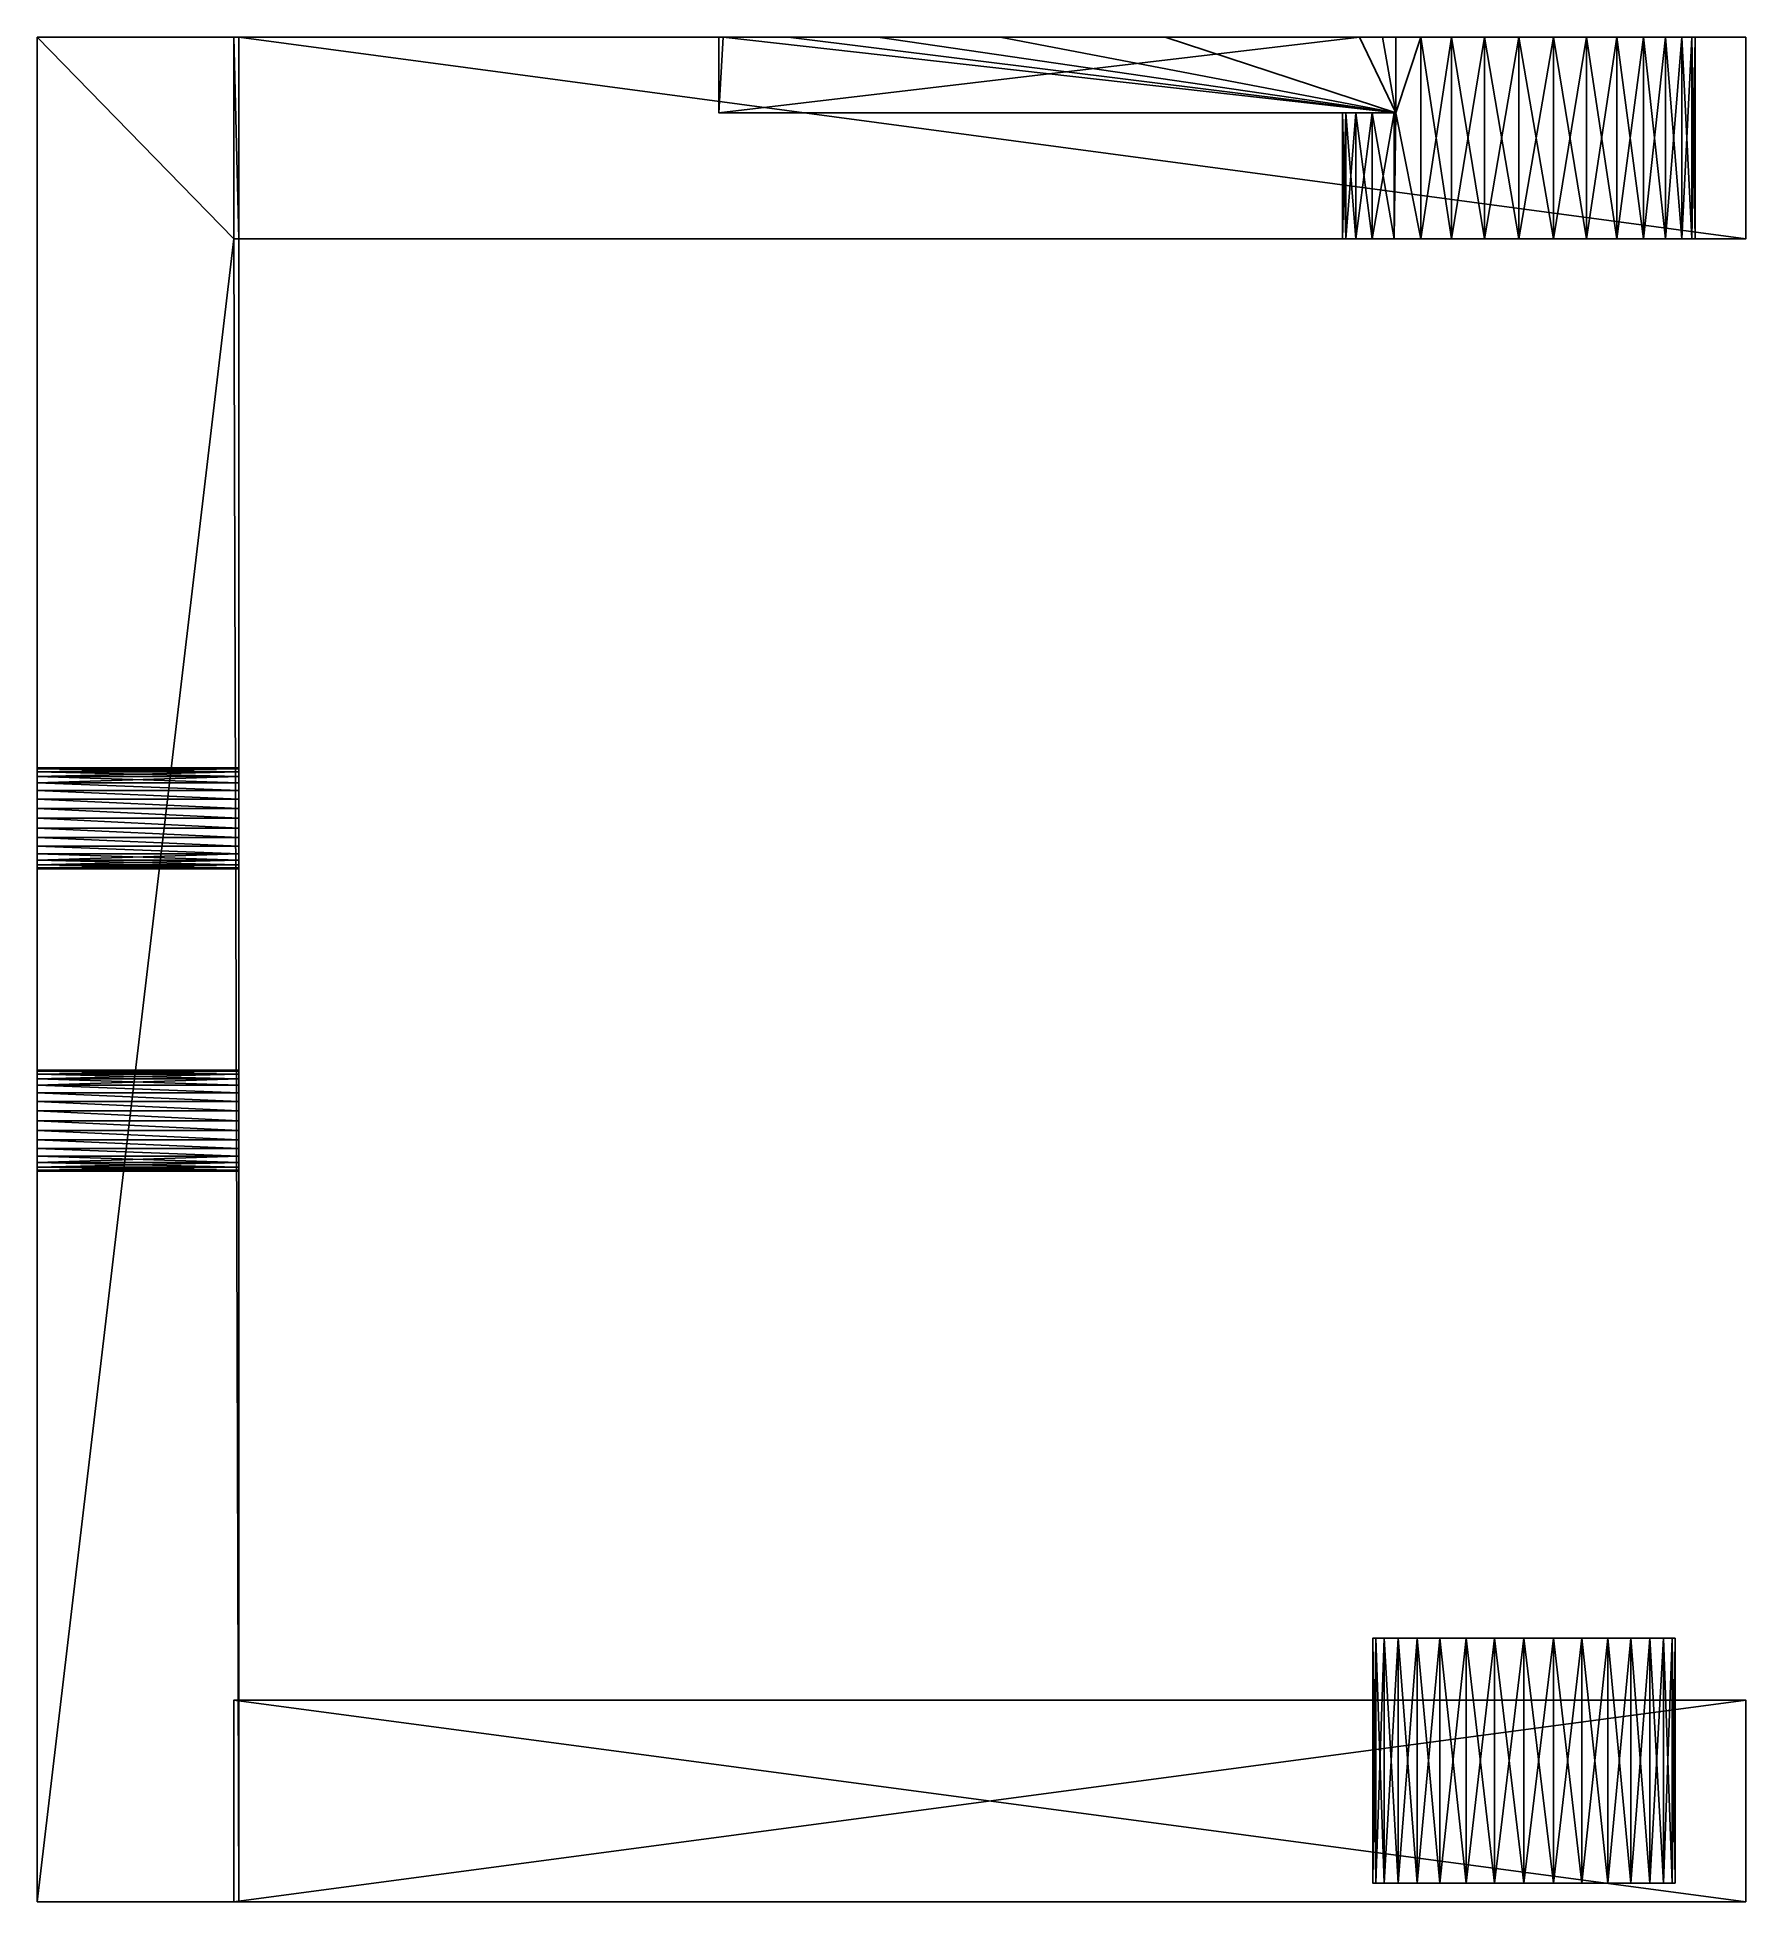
# Model space of a CAD drawing. Header units: metres. Extents: x 5.41 to 8.8, y 2.86 to 6.56.
import ezdxf

# ---------------------------------------------------------------- set-up
doc = ezdxf.new("R2010")
doc.units = ezdxf.units.M

msp = doc.modelspace()

# ---------------------------------------------------------------- linework, layer by layer
for points in [[(5.41, 5.095582, -0.121878), (5.41, 5.083146, -0.106724), (5.41, 6.562435, 0.022565)], [(5.41, 6.562435, 0.022565), (5.41, 5.104823, -0.139166), (5.41, 5.095582, -0.121878)], [(5.41, 6.562435, 0.022565), (5.41, 5.110514, -0.157926), (5.41, 5.104823, -0.139166)], [(5.41, 6.562435, 0.022565), (5.41, 5.112435, -0.177435), (5.41, 5.110514, -0.157926)], [(5.41, 6.562435, 0.022565), (5.41, 5.110514, -0.196944), (5.41, 5.112435, -0.177435)], [(5.41, 6.562435, 0.022565), (5.41, 5.112435, -0.777435), (5.41, 5.104823, -0.215703)], [(5.41, 5.104823, -0.215703), (5.41, 5.110514, -0.196944), (5.41, 6.562435, 0.022565)], [(5.41, 5.083146, -0.106724), (5.41, 5.067992, -0.094288), (5.41, 6.562435, 0.022565)], [(5.41, 6.562435, 0.022565), (5.41, 5.110514, -0.796944), (5.41, 5.112435, -0.777435)], [(5.41, 6.562435, 0.022565), (5.41, 5.104823, -0.815703), (5.41, 5.110514, -0.796944)], [(5.41, 6.562435, 0.022565), (5.41, 5.095582, -0.832992), (5.41, 5.104823, -0.815703)], [(5.41, 6.562435, 0.022565), (5.41, 5.083146, -0.848145), (5.41, 5.095582, -0.832992)], [(5.41, 6.562435, 0.022565), (5.41, 6.562435, -0.977435), (5.41, 5.067992, -0.860582)], [(5.41, 5.067992, -0.860582), (5.41, 5.083146, -0.848145), (5.41, 6.562435, 0.022565)], [(5.41, 5.067992, -0.094288), (5.41, 5.050704, -0.085047), (5.41, 6.562435, 0.022565)], [(5.41, 6.562435, -0.977435), (5.41, 5.050703, -0.869823), (5.41, 5.067992, -0.860582)], [(5.41, 6.562435, -0.977435), (5.41, 5.031944, -0.875513), (5.41, 5.050703, -0.869823)], [(5.41, 6.562435, -0.977435), (5.41, 5.012435, -0.877435), (5.41, 5.031944, -0.875513)], [(5.41, 6.562435, -0.977435), (5.41, 4.412435, -0.877435), (5.41, 4.431944, -0.875513)], [(5.41, 4.431944, -0.875513), (5.41, 5.012435, -0.877435), (5.41, 6.562435, -0.977435)], [(5.41, 5.031944, -0.079356), (5.41, 5.012435, -0.077435), (5.41, 6.562435, 0.022565)], [(5.41, 5.050704, -0.085047), (5.41, 5.031944, -0.079356), (5.41, 6.562435, 0.022565)], [(5.41, 4.483146, -0.106724), (5.41, 4.467992, -0.094288), (5.41, 6.562435, 0.022565)], [(5.41, 6.562435, 0.022565), (5.41, 5.012435, -0.077435), (5.41, 4.483146, -0.106724)], [(5.41, 6.562435, -0.977435), (5.41, 2.862435, -0.977435), (5.41, 4.412435, -0.877435)], [(5.41, 4.467992, -0.094288), (5.41, 4.450703, -0.085047), (5.41, 6.562435, 0.022565)], [(5.41, 4.450703, -0.085047), (5.41, 4.431944, -0.079356), (5.41, 6.562435, 0.022565)], [(5.41, 4.431944, -0.079356), (5.41, 4.412435, -0.077435), (5.41, 6.562435, 0.022565)], [(5.41, 4.412435, -0.077435), (5.41, 2.862435, 0.022565), (5.41, 6.562435, 0.022565)], [(5.800001, 6.162435, -0.977435), (5.41, 2.862435, -0.977435), (5.41, 6.562435, -0.977435)], [(5.41, 6.562435, -0.977435), (5.800001, 6.562435, -0.977435), (5.800001, 6.162435, -0.977435)], [(5.800001, 6.162435, 0.022565), (5.800001, 6.562435, 0.022565), (5.41, 6.562435, 0.022565)], [(5.41, 6.562435, 0.022565), (5.41, 2.862435, 0.022565), (5.800001, 6.162435, 0.022565)], [(5.41, 6.562435, 0.022565), (5.800001, 6.562435, 0.022565), (5.800001, 6.562435, -0.977435)], [(5.800001, 6.562435, -0.977435), (5.41, 6.562435, -0.977435), (5.41, 6.562435, 0.022565)], [(5.800001, 6.562436, -0.977435), (5.800001, 6.562435, -0.977435), (5.800001, 6.562435, 0.022565)], [(5.800001, 6.562435, 0.022565), (5.800001, 6.562436, 0.022565), (5.800001, 6.562436, -0.977435)], [(5.800001, 6.562436, -0.977435), (8.8, 6.562436, -0.977435), (5.81, 6.562435, -0.977435)], [(5.81, 6.562435, -0.977435), (5.800001, 6.562435, -0.977435), (5.800001, 6.562436, -0.977435)], [(5.800001, 6.562436, 0.022565), (5.800001, 6.562435, 0.022565), (5.81, 6.562435, 0.022565)], [(5.81, 6.562435, 0.022565), (8.8, 6.562436, 0.022565), (5.800001, 6.562436, 0.022565)], [(8.8, 6.562436, -0.977435), (5.800001, 6.562436, -0.977435), (8.281719, 6.562436, -0.82071)], [(5.800001, 6.562436, -0.977435), (8.216062, 6.562436, -0.800793), (8.281719, 6.562436, -0.82071)], [(5.800001, 6.562436, -0.977435), (8.155551, 6.562436, -0.768449), (8.216062, 6.562436, -0.800793)], [(8.155551, 6.562436, -0.768449), (5.800001, 6.562436, -0.977435), (8.079605, 6.562436, -0.727435)], [(8.079605, 6.562436, -0.727435), (5.800001, 6.562436, -0.977435), (7.648294, 6.562436, -0.727435)], [(7.648294, 6.562436, -0.727435), (5.800001, 6.562436, -0.977435), (7.32068, 6.562436, -0.727435)], [(7.32068, 6.562436, -0.727435), (5.800001, 6.562436, -0.977435), (7.077874, 6.562436, -0.727435)], [(7.077874, 6.562436, -0.727435), (5.800001, 6.562436, -0.977435), (6.900001, 6.562436, -0.727435)], [(6.900001, 6.562436, -0.727435), (5.800001, 6.562436, -0.977435), (6.770789, 6.562436, -0.727435)], [(5.800001, 6.562436, -0.977435), (6.7625, 6.562436, -0.727435), (6.770789, 6.562436, -0.727435)], [(5.800001, 6.562436, -0.977435), (6.7625, 6.562436, -0.703405), (6.7625, 6.562436, -0.727435)], [(6.7625, 6.562436, -0.703405), (5.800001, 6.562436, -0.977435), (6.7625, 6.562436, -0.681546)], [(6.7625, 6.562436, -0.681546), (5.800001, 6.562436, -0.977435), (6.7625, 6.562436, -0.664969)], [(5.800001, 6.562436, -0.977435), (6.7625, 6.562436, -0.654219), (6.7625, 6.562436, -0.664969)], [(6.7625, 6.562436, -0.227435), (5.800001, 6.562436, 0.022565), (8.216061, 6.562436, -0.154077)], [(5.800001, 6.562436, 0.022565), (6.7625, 6.562436, -0.227435), (6.7625, 6.562436, -0.654219)], [(6.7625, 6.562436, -0.654219), (5.800001, 6.562436, -0.977435), (5.800001, 6.562436, 0.022565)], [(5.800001, 6.562436, 0.022565), (8.281718, 6.562436, -0.13416), (8.216061, 6.562436, -0.154077)], [(8.281718, 6.562436, -0.13416), (5.800001, 6.562436, 0.022565), (8.8, 6.562436, 0.022565)], [(5.81, 6.162435, -0.977435), (5.800001, 6.162435, -0.977435), (5.800001, 6.562435, -0.977435)], [(5.800001, 6.562435, -0.977435), (5.81, 6.562435, -0.977435), (5.81, 6.162435, -0.977435)], [(5.800001, 6.562435, 0.022565), (5.800001, 6.162435, 0.022565), (5.81, 6.162435, 0.022565)], [(5.81, 6.162435, 0.022565), (5.81, 6.562435, 0.022565), (5.800001, 6.562435, 0.022565)], [(5.81, 6.562435, -0.977435), (8.8, 6.562436, -0.977435), (8.8, 6.162435, -0.977435)], [(8.8, 6.162435, 0.022565), (8.8, 6.562436, 0.022565), (5.81, 6.562435, 0.022565)], [(8.8, 6.162435, -0.977435), (5.81, 6.162435, -0.977435), (5.81, 6.562435, -0.977435)], [(5.81, 6.562435, 0.022565), (5.81, 6.162435, 0.022565), (8.8, 6.162435, 0.022565)], [(8.033415, 6.562436, -0.227435), (6.7625, 6.562436, -0.227435), (8.216061, 6.562436, -0.154077)], [(6.7625, 6.412435, -0.727435), (6.7625, 6.562436, -0.681546), (6.7625, 6.562436, -0.664969)], [(6.7625, 6.562436, -0.664969), (6.7625, 6.562436, -0.654219), (6.7625, 6.412435, -0.727435)], [(6.7625, 6.412435, -0.727435), (6.7625, 6.562436, -0.727435), (6.7625, 6.562436, -0.703405)], [(6.7625, 6.562436, -0.703405), (6.7625, 6.562436, -0.681546), (6.7625, 6.412435, -0.727435)], [(6.7625, 6.562436, -0.654219), (6.7625, 6.562436, -0.227435), (6.7625, 6.412435, -0.227435)], [(6.7625, 6.412435, -0.227435), (6.7625, 6.412435, -0.727435), (6.7625, 6.562436, -0.654219)], [(6.770789, 6.562436, -0.727435), (6.7625, 6.562436, -0.727435), (6.7625, 6.412435, -0.727435)], [(6.7625, 6.412435, -0.727435), (8.105575, 6.412435, -0.727435), (6.770789, 6.562436, -0.727435)], [(8.033415, 6.562436, -0.227435), (8.105575, 6.412435, -0.227435), (6.7625, 6.412435, -0.227435)], [(6.7625, 6.412435, -0.227435), (6.7625, 6.562436, -0.227435), (8.033415, 6.562436, -0.227435)], [(6.900001, 6.562436, -0.727435), (6.770789, 6.562436, -0.727435), (8.105575, 6.412435, -0.727435)], [(8.105575, 6.412435, -0.727435), (7.077874, 6.562436, -0.727435), (6.900001, 6.562436, -0.727435)], [(8.105575, 6.412435, -0.727435), (7.32068, 6.562436, -0.727435), (7.077874, 6.562436, -0.727435)], [(7.648294, 6.562436, -0.727435), (7.32068, 6.562436, -0.727435), (8.105575, 6.412435, -0.727435)], [(8.105575, 6.412435, -0.727435), (8.079605, 6.562436, -0.727435), (7.648294, 6.562436, -0.727435)], [(8.033415, 6.562436, -0.227435), (8.15555, 6.562436, -0.18642), (8.105575, 6.562436, -0.227435)], [(8.216061, 6.562436, -0.154077), (8.15555, 6.562436, -0.18642), (8.033415, 6.562436, -0.227435)], [(8.033415, 6.562436, -0.227435), (8.105575, 6.562436, -0.227435), (8.105575, 6.412435, -0.227435)], [(8.079605, 6.562436, -0.727435), (8.105575, 6.562436, -0.727435), (8.155551, 6.562436, -0.768449)], [(8.105575, 6.412435, -0.727435), (8.105575, 6.562436, -0.727435), (8.079605, 6.562436, -0.727435)], [(8.105575, 6.412435, -0.227435), (8.105575, 6.562436, -0.227435), (8.15555, 6.562436, -0.18642)], [(8.15555, 6.562436, -0.18642), (8.15555, 6.162435, -0.18642), (8.105575, 6.412435, -0.227435)], [(8.155551, 6.562436, -0.768449), (8.105575, 6.562436, -0.727435), (8.105575, 6.412435, -0.727435)], [(8.105575, 6.412435, -0.727435), (8.155551, 6.162435, -0.768449), (8.155551, 6.562436, -0.768449)], [(8.216061, 6.162435, -0.154077), (8.15555, 6.162435, -0.18642), (8.15555, 6.562436, -0.18642)], [(8.15555, 6.562436, -0.18642), (8.216061, 6.562436, -0.154077), (8.216061, 6.162435, -0.154077)], [(8.155551, 6.162435, -0.768449), (8.216062, 6.162435, -0.800793), (8.216062, 6.562436, -0.800793)], [(8.216062, 6.562436, -0.800793), (8.155551, 6.562436, -0.768449), (8.155551, 6.162435, -0.768449)], [(8.281718, 6.162435, -0.13416), (8.216061, 6.162435, -0.154077), (8.216061, 6.562436, -0.154077)], [(8.216061, 6.562436, -0.154077), (8.281718, 6.562436, -0.13416), (8.281718, 6.162435, -0.13416)], [(8.216062, 6.162435, -0.800793), (8.281719, 6.162435, -0.82071), (8.281719, 6.562436, -0.82071)], [(8.281719, 6.562436, -0.82071), (8.216062, 6.562436, -0.800793), (8.216062, 6.162435, -0.800793)], [(8.8, 6.562436, 0.022565), (8.35, 6.562436, -0.127435), (8.281718, 6.562436, -0.13416)], [(8.35, 6.162435, -0.127435), (8.281718, 6.162435, -0.13416), (8.281718, 6.562436, -0.13416)], [(8.281718, 6.562436, -0.13416), (8.35, 6.562436, -0.127435), (8.35, 6.162435, -0.127435)], [(8.281719, 6.562436, -0.82071), (8.35, 6.562436, -0.827435), (8.8, 6.562436, -0.977435)], [(8.35, 6.562436, -0.827435), (8.281719, 6.562436, -0.82071), (8.281719, 6.162435, -0.82071)], [(8.281719, 6.162435, -0.82071), (8.35, 6.162435, -0.827435), (8.35, 6.562436, -0.827435)], [(8.8, 6.562436, -0.977435), (8.35, 6.562436, -0.827435), (8.418282, 6.562436, -0.820709)], [(8.418282, 6.562436, -0.13416), (8.35, 6.562436, -0.127435), (8.8, 6.562436, 0.022565)], [(8.35, 6.162435, -0.827435), (8.418282, 6.162435, -0.820709), (8.418282, 6.562436, -0.820709)], [(8.418282, 6.562436, -0.820709), (8.35, 6.562436, -0.827435), (8.35, 6.162435, -0.827435)], [(8.418282, 6.162435, -0.13416), (8.35, 6.162435, -0.127435), (8.35, 6.562436, -0.127435)], [(8.35, 6.562436, -0.127435), (8.418282, 6.562436, -0.13416), (8.418282, 6.162435, -0.13416)], [(8.8, 6.562436, -0.977435), (8.418282, 6.562436, -0.820709), (8.483939, 6.562436, -0.800793)], [(8.483939, 6.562436, -0.154077), (8.418282, 6.562436, -0.13416), (8.8, 6.562436, 0.022565)], [(8.418282, 6.162435, -0.820709), (8.483939, 6.162435, -0.800792), (8.483939, 6.562436, -0.800793)], [(8.483939, 6.562436, -0.800793), (8.418282, 6.562436, -0.820709), (8.418282, 6.162435, -0.820709)], [(8.483939, 6.162435, -0.154077), (8.418282, 6.162435, -0.13416), (8.418282, 6.562436, -0.13416)], [(8.418282, 6.562436, -0.13416), (8.483939, 6.562436, -0.154077), (8.483939, 6.162435, -0.154077)], [(8.8, 6.562436, -0.977435), (8.483939, 6.562436, -0.800793), (8.54445, 6.562436, -0.768449)], [(8.54445, 6.562436, -0.18642), (8.483939, 6.562436, -0.154077), (8.8, 6.562436, 0.022565)], [(8.483939, 6.162435, -0.800792), (8.54445, 6.162435, -0.768449), (8.54445, 6.562436, -0.768449)], [(8.54445, 6.562436, -0.768449), (8.483939, 6.562436, -0.800793), (8.483939, 6.162435, -0.800792)], [(8.54445, 6.162435, -0.18642), (8.483939, 6.162435, -0.154077), (8.483939, 6.562436, -0.154077)], [(8.483939, 6.562436, -0.154077), (8.54445, 6.562436, -0.18642), (8.54445, 6.162435, -0.18642)], [(8.8, 6.562436, -0.977435), (8.54445, 6.562436, -0.768449), (8.597487, 6.562436, -0.724922)], [(8.597487, 6.562436, -0.229947), (8.54445, 6.562436, -0.18642), (8.8, 6.562436, 0.022565)], [(8.54445, 6.162435, -0.768449), (8.597487, 6.162435, -0.724922), (8.597487, 6.562436, -0.724922)], [(8.597487, 6.562436, -0.724922), (8.54445, 6.562436, -0.768449), (8.54445, 6.162435, -0.768449)], [(8.597487, 6.162435, -0.229947), (8.54445, 6.162435, -0.18642), (8.54445, 6.562436, -0.18642)], [(8.54445, 6.562436, -0.18642), (8.597487, 6.562436, -0.229947), (8.597487, 6.162435, -0.229947)], [(8.641014, 6.562436, -0.282985), (8.597487, 6.562436, -0.229947), (8.8, 6.562436, 0.022565)], [(8.8, 6.562436, -0.977435), (8.597487, 6.562436, -0.724922), (8.641014, 6.562436, -0.671884)], [(8.597487, 6.162435, -0.724922), (8.641014, 6.162435, -0.671884), (8.641014, 6.562436, -0.671884)], [(8.641014, 6.562436, -0.671884), (8.597487, 6.562436, -0.724922), (8.597487, 6.162435, -0.724922)], [(8.641014, 6.162435, -0.282985), (8.597487, 6.162435, -0.229947), (8.597487, 6.562436, -0.229947)], [(8.597487, 6.562436, -0.229947), (8.641014, 6.562436, -0.282985), (8.641014, 6.162435, -0.282985)], [(8.673358, 6.562436, -0.343495), (8.641014, 6.562436, -0.282985), (8.8, 6.562436, 0.022565)], [(8.8, 6.562436, -0.977435), (8.641014, 6.562436, -0.671884), (8.673358, 6.562436, -0.611374)], [(8.641014, 6.162435, -0.671884), (8.673358, 6.162435, -0.611374), (8.673358, 6.562436, -0.611374)], [(8.673358, 6.562436, -0.611374), (8.641014, 6.562436, -0.671884), (8.641014, 6.162435, -0.671884)], [(8.673358, 6.162435, -0.343495), (8.641014, 6.162435, -0.282985), (8.641014, 6.562436, -0.282985)], [(8.641014, 6.562436, -0.282985), (8.673358, 6.562436, -0.343495), (8.673358, 6.162435, -0.343495)], [(8.8, 6.562436, 0.022565), (8.693274, 6.562436, -0.409153), (8.673358, 6.562436, -0.343495)], [(8.8, 6.562436, -0.977435), (8.673358, 6.562436, -0.611374), (8.693274, 6.562436, -0.545716)], [(8.673358, 6.162435, -0.611374), (8.693274, 6.162435, -0.545716), (8.693274, 6.562436, -0.545716)], [(8.693274, 6.562436, -0.545716), (8.673358, 6.562436, -0.611374), (8.673358, 6.162435, -0.611374)], [(8.693274, 6.162435, -0.409153), (8.673358, 6.162435, -0.343495), (8.673358, 6.562436, -0.343495)], [(8.673358, 6.562436, -0.343495), (8.693274, 6.562436, -0.409153), (8.693274, 6.162435, -0.409153)], [(8.8, 6.562436, 0.022565), (8.7, 6.562436, -0.477435), (8.693274, 6.562436, -0.409153)], [(8.8, 6.562436, 0.022565), (8.8, 6.562436, -0.977435), (8.693274, 6.562436, -0.545716)], [(8.693274, 6.562436, -0.545716), (8.7, 6.562436, -0.477435), (8.8, 6.562436, 0.022565)], [(8.693274, 6.162435, -0.545716), (8.7, 6.162435, -0.477435), (8.7, 6.562436, -0.477435)], [(8.7, 6.562436, -0.477435), (8.693274, 6.562436, -0.545716), (8.693274, 6.162435, -0.545716)], [(8.7, 6.162435, -0.477435), (8.693274, 6.162435, -0.409153), (8.693274, 6.562436, -0.409153)], [(8.693274, 6.562436, -0.409153), (8.7, 6.562436, -0.477435), (8.7, 6.162435, -0.477435)], [(8.8, 6.562436, -0.977435), (8.8, 6.562436, 0.022565), (8.8, 6.162435, 0.022565)], [(8.8, 6.162435, 0.022565), (8.8, 6.162435, -0.977435), (8.8, 6.562436, -0.977435)], [(6.7625, 6.412435, -0.227435), (8.026643, 6.412435, -0.611374), (8.058986, 6.412435, -0.671885)], [(6.7625, 6.412435, -0.227435), (8.006725, 6.412435, -0.545717), (8.026643, 6.412435, -0.611374)], [(6.7625, 6.412435, -0.227435), (8, 6.412435, -0.477435), (8.006725, 6.412435, -0.545717)], [(6.7625, 6.412435, -0.227435), (8.006725, 6.412435, -0.409153), (8, 6.412435, -0.477435)], [(6.7625, 6.412435, -0.227435), (8.026642, 6.412435, -0.343496), (8.006725, 6.412435, -0.409153)], [(6.7625, 6.412435, -0.227435), (8.058986, 6.412435, -0.282985), (8.026642, 6.412435, -0.343496)], [(8.058986, 6.412435, -0.671885), (8.102513, 6.412435, -0.724922), (6.7625, 6.412435, -0.227435)], [(6.7625, 6.412435, -0.227435), (8.102512, 6.412435, -0.229947), (8.058986, 6.412435, -0.282985)], [(6.7625, 6.412435, -0.727435), (6.7625, 6.412435, -0.227435), (8.102513, 6.412435, -0.724922)], [(8.102513, 6.412435, -0.724922), (8.105575, 6.412435, -0.727435), (6.7625, 6.412435, -0.727435)], [(6.7625, 6.412435, -0.227435), (8.105575, 6.412435, -0.227435), (8.102512, 6.412435, -0.229947)], [(8, 6.412435, -0.477435), (8.006725, 6.412435, -0.409153), (8.006725, 6.162435, -0.409153)], [(8.006725, 6.162435, -0.409153), (8, 6.162435, -0.477435), (8, 6.412435, -0.477435)], [(8.006725, 6.412435, -0.545717), (8, 6.412435, -0.477435), (8, 6.162435, -0.477435)], [(8, 6.162435, -0.477435), (8.006725, 6.162435, -0.545717), (8.006725, 6.412435, -0.545717)], [(8.006725, 6.412435, -0.409153), (8.026642, 6.412435, -0.343496), (8.026642, 6.162435, -0.343496)], [(8.026642, 6.162435, -0.343496), (8.006725, 6.162435, -0.409153), (8.006725, 6.412435, -0.409153)], [(8.026643, 6.412435, -0.611374), (8.006725, 6.412435, -0.545717), (8.006725, 6.162435, -0.545717)], [(8.006725, 6.162435, -0.545717), (8.026643, 6.162435, -0.611374), (8.026643, 6.412435, -0.611374)], [(8.026642, 6.412435, -0.343496), (8.058986, 6.412435, -0.282985), (8.058986, 6.162435, -0.282985)], [(8.058986, 6.162435, -0.282985), (8.026642, 6.162435, -0.343496), (8.026642, 6.412435, -0.343496)], [(8.058986, 6.412435, -0.671885), (8.026643, 6.412435, -0.611374), (8.026643, 6.162435, -0.611374)], [(8.026643, 6.162435, -0.611374), (8.058986, 6.162435, -0.671885), (8.058986, 6.412435, -0.671885)], [(8.058986, 6.412435, -0.282985), (8.102512, 6.412435, -0.229947), (8.102512, 6.162435, -0.229947)], [(8.102512, 6.162435, -0.229947), (8.058986, 6.162435, -0.282985), (8.058986, 6.412435, -0.282985)], [(8.102513, 6.412435, -0.724922), (8.058986, 6.412435, -0.671885), (8.058986, 6.162435, -0.671885)], [(8.058986, 6.162435, -0.671885), (8.102513, 6.162435, -0.724922), (8.102513, 6.412435, -0.724922)], [(8.105575, 6.412435, -0.227435), (8.15555, 6.162435, -0.18642), (8.102512, 6.162435, -0.229947)], [(8.102512, 6.162435, -0.229947), (8.102512, 6.412435, -0.229947), (8.105575, 6.412435, -0.227435)], [(8.105575, 6.412435, -0.727435), (8.102513, 6.412435, -0.724922), (8.102513, 6.162435, -0.724922)], [(8.102513, 6.162435, -0.724922), (8.155551, 6.162435, -0.768449), (8.105575, 6.412435, -0.727435)], [(5.81, 2.862435, -0.977435), (5.41, 2.862435, -0.977435), (5.800001, 6.162435, -0.977435)], [(5.800001, 6.162435, 0.022565), (5.41, 2.862435, 0.022565), (5.81, 2.862435, 0.022565)], [(5.800001, 6.162435, -0.977435), (5.81, 6.162435, -0.977435), (5.81, 2.862435, -0.977435)], [(5.81, 2.862435, 0.022565), (5.81, 6.162435, 0.022565), (5.800001, 6.162435, 0.022565)], [(5.81, 5.050703, -0.869823), (5.81, 5.031944, -0.875513), (5.81, 6.162435, -0.974077)], [(5.81, 6.162435, -0.974077), (5.81, 5.067992, -0.860582), (5.81, 5.050703, -0.869823)], [(5.81, 6.162435, -0.974077), (5.81, 5.083146, -0.848145), (5.81, 5.067992, -0.860582)], [(5.81, 6.162435, -0.974077), (5.81, 5.095582, -0.832992), (5.81, 5.083146, -0.848145)], [(5.81, 6.162435, -0.974077), (5.81, 5.104823, -0.815703), (5.81, 5.095582, -0.832992)], [(5.81, 6.162435, -0.974077), (5.81, 5.110514, -0.796944), (5.81, 5.104823, -0.815703)], [(5.81, 6.162435, -0.974077), (5.81, 5.112435, -0.777435), (5.81, 5.110514, -0.796944)], [(5.81, 6.162435, -0.974077), (5.81, 5.110514, -0.757926), (5.81, 5.112435, -0.777435)], [(5.81, 6.162435, -0.974077), (5.81, 5.104823, -0.739166), (5.81, 5.110514, -0.757926)], [(5.81, 6.162435, -0.974077), (5.81, 5.095582, -0.721878), (5.81, 5.104823, -0.739166)], [(5.81, 6.162435, -0.974077), (5.81, 5.083146, -0.706724), (5.81, 5.095582, -0.721878)], [(5.81, 6.162435, -0.974077), (5.81, 5.067992, -0.694288), (5.81, 5.083146, -0.706724)], [(5.81, 6.162435, -0.974077), (5.81, 5.050704, -0.685047), (5.81, 5.067992, -0.694288)], [(5.81, 6.162435, -0.974077), (5.81, 6.162435, 0.021834), (5.81, 5.031944, -0.679356)], [(5.81, 5.031944, -0.679356), (5.81, 5.050704, -0.685047), (5.81, 6.162435, -0.974077)], [(5.81, 5.031944, -0.875513), (5.81, 5.012435, -0.877435), (5.81, 6.162435, -0.974077)], [(5.81, 6.162435, 0.021834), (5.81, 5.012435, -0.677435), (5.81, 5.031944, -0.679356)], [(5.81, 6.162435, 0.021834), (5.81, 4.992926, -0.679356), (5.81, 5.012435, -0.677435)], [(5.81, 6.162435, 0.021834), (5.81, 4.431944, -0.679356), (5.81, 4.974167, -0.685047)], [(5.81, 4.974167, -0.685047), (5.81, 4.992926, -0.679356), (5.81, 6.162435, 0.021834)], [(5.81, 4.467992, -0.860582), (5.81, 4.450703, -0.869823), (5.81, 6.162435, -0.974077)], [(5.81, 6.162435, -0.974077), (5.81, 5.012435, -0.877435), (5.81, 4.467992, -0.860582)], [(5.81, 4.431944, -0.875513), (5.81, 4.412435, -0.877435), (5.81, 6.162435, -0.974077)], [(5.81, 4.412435, -0.877435), (5.81, 2.862435, -0.977435), (5.81, 6.162435, -0.974077)], [(5.81, 4.450703, -0.869823), (5.81, 4.431944, -0.875513), (5.81, 6.162435, -0.974077)], [(5.81, 6.162435, 0.021834), (5.81, 4.412435, -0.677435), (5.81, 4.431944, -0.679356)], [(5.81, 6.162435, 0.021834), (5.81, 4.392926, -0.679356), (5.81, 4.412435, -0.677435)], [(5.81, 6.162435, 0.021834), (5.81, 2.862435, -0.977435), (5.81, 4.374166, -0.685047)], [(5.81, 4.374166, -0.685047), (5.81, 4.392926, -0.679356), (5.81, 6.162435, 0.021834)], [(5.81, 6.162435, 0.021834), (5.81, 6.162435, 0.021934), (5.81, 2.862435, -0.977435)], [(5.81, 2.862435, -0.977435), (5.81, 6.162435, -0.974588), (5.81, 6.162435, -0.97436)], [(5.81, 6.162435, -0.97436), (5.81, 6.162435, -0.974188), (5.81, 2.862435, -0.977435)], [(5.81, 2.862435, -0.977435), (5.81, 6.162435, -0.975162), (5.81, 6.162435, -0.974859)], [(5.81, 6.162435, -0.974859), (5.81, 6.162435, -0.974588), (5.81, 2.862435, -0.977435)], [(5.81, 2.862435, -0.977435), (5.81, 6.162435, -0.975791), (5.81, 6.162435, -0.975478)], [(5.81, 6.162435, -0.975478), (5.81, 6.162435, -0.975162), (5.81, 2.862435, -0.977435)], [(5.81, 2.862435, -0.977435), (5.81, 6.162435, -0.976338), (5.81, 6.162435, -0.976082)], [(5.81, 6.162435, -0.976082), (5.81, 6.162435, -0.975791), (5.81, 2.862435, -0.977435)], [(5.81, 2.862435, -0.977435), (5.81, 6.162435, -0.976704), (5.81, 6.162435, -0.976547)], [(5.81, 6.162435, -0.976547), (5.81, 6.162435, -0.976338), (5.81, 2.862435, -0.977435)], [(5.81, 2.862435, -0.977435), (5.81, 6.162435, -0.977435), (5.81, 6.162435, -0.976803)], [(5.81, 6.162435, -0.976803), (5.81, 6.162435, -0.976704), (5.81, 2.862435, -0.977435)], [(5.81, 2.862435, -0.977435), (5.81, 6.162435, -0.974188), (5.81, 6.162435, -0.974077)], [(5.81, 2.862435, -0.977435), (5.81, 6.162435, 0.021934), (5.81, 5.050703, -0.269823)], [(5.81, 6.162435, 0.021934), (5.81, 5.067992, -0.260582), (5.81, 5.050703, -0.269823)], [(5.81, 6.162435, 0.021934), (5.81, 5.083146, -0.248145), (5.81, 5.067992, -0.260582)], [(5.81, 6.162435, 0.021934), (5.81, 5.095582, -0.232992), (5.81, 5.083146, -0.248145)], [(5.81, 6.162435, 0.021934), (5.81, 5.104823, -0.215703), (5.81, 5.095582, -0.232992)], [(5.81, 6.162435, 0.021934), (5.81, 5.110514, -0.196944), (5.81, 5.104823, -0.215703)], [(5.81, 6.162435, 0.021934), (5.81, 5.112435, -0.177435), (5.81, 5.110514, -0.196944)], [(5.81, 6.162435, 0.021934), (5.81, 5.110514, -0.157926), (5.81, 5.112435, -0.177435)], [(5.81, 6.162435, 0.021934), (5.81, 5.104823, -0.139166), (5.81, 5.110514, -0.157926)], [(5.81, 6.162435, 0.021934), (5.81, 5.095582, -0.121878), (5.81, 5.104823, -0.139166)], [(5.81, 6.162435, 0.021934), (5.81, 5.083146, -0.106724), (5.81, 5.095582, -0.121878)], [(5.81, 6.162435, 0.021934), (5.81, 5.067992, -0.094288), (5.81, 5.083146, -0.106724)], [(5.81, 6.162435, 0.021934), (5.81, 5.050704, -0.085047), (5.81, 5.067992, -0.094288)], [(5.81, 6.162435, 0.021934), (5.81, 5.031944, -0.079356), (5.81, 5.050704, -0.085047)], [(5.81, 6.162435, 0.021934), (5.81, 5.012435, -0.077435), (5.81, 5.031944, -0.079356)], [(5.81, 6.162435, 0.021934), (5.81, 4.483146, -0.106724), (5.81, 4.495582, -0.121878)], [(5.81, 4.495582, -0.121878), (5.81, 5.012435, -0.077435), (5.81, 6.162435, 0.021934)], [(5.81, 6.162435, 0.021934), (5.81, 4.467992, -0.094288), (5.81, 4.483146, -0.106724)], [(5.81, 6.162435, 0.021934), (5.81, 4.450703, -0.085047), (5.81, 4.467992, -0.094288)], [(5.81, 6.162435, 0.021934), (5.81, 4.431944, -0.079356), (5.81, 4.450703, -0.085047)], [(5.81, 6.162435, 0.021934), (5.81, 4.412435, -0.077435), (5.81, 4.431944, -0.079356)], [(5.81, 6.162435, 0.021934), (5.81, 6.162435, 0.022565), (5.81, 2.862435, 0.022565)], [(5.81, 2.862435, 0.022565), (5.81, 4.412435, -0.077435), (5.81, 6.162435, 0.021934)], [(8.026642, 6.162435, -0.343496), (8.058986, 6.162435, -0.282985), (5.81, 6.162435, -0.97436)], [(5.81, 6.162435, -0.97436), (5.81, 6.162435, -0.974588), (8.026642, 6.162435, -0.343496)], [(8.006725, 6.162435, -0.409153), (8.026642, 6.162435, -0.343496), (5.81, 6.162435, -0.974588)], [(5.81, 6.162435, -0.974588), (5.81, 6.162435, -0.974859), (8.006725, 6.162435, -0.409153)], [(8, 6.162435, -0.477435), (8.006725, 6.162435, -0.409153), (5.81, 6.162435, -0.974859)], [(5.81, 6.162435, -0.974859), (5.81, 6.162435, -0.975162), (8, 6.162435, -0.477435)], [(8.006725, 6.162435, -0.545717), (8, 6.162435, -0.477435), (5.81, 6.162435, -0.975162)], [(5.81, 6.162435, -0.975162), (5.81, 6.162435, -0.975478), (8.006725, 6.162435, -0.545717)], [(5.81, 6.162435, -0.975791), (8.026643, 6.162435, -0.611374), (8.006725, 6.162435, -0.545717)], [(8.006725, 6.162435, -0.545717), (5.81, 6.162435, -0.975478), (5.81, 6.162435, -0.975791)], [(5.81, 6.162435, -0.976082), (8.058986, 6.162435, -0.671885), (8.026643, 6.162435, -0.611374)], [(8.026643, 6.162435, -0.611374), (5.81, 6.162435, -0.975791), (5.81, 6.162435, -0.976082)], [(5.81, 6.162435, -0.976338), (8.102513, 6.162435, -0.724922), (8.058986, 6.162435, -0.671885)], [(8.058986, 6.162435, -0.671885), (5.81, 6.162435, -0.976082), (5.81, 6.162435, -0.976338)], [(5.81, 6.162435, -0.976547), (8.155551, 6.162435, -0.768449), (8.102513, 6.162435, -0.724922)], [(8.102513, 6.162435, -0.724922), (5.81, 6.162435, -0.976338), (5.81, 6.162435, -0.976547)], [(5.81, 6.162435, -0.976704), (8.216062, 6.162435, -0.800793), (8.155551, 6.162435, -0.768449)], [(8.155551, 6.162435, -0.768449), (5.81, 6.162435, -0.976547), (5.81, 6.162435, -0.976704)], [(5.81, 6.162435, -0.976803), (8.281719, 6.162435, -0.82071), (8.216062, 6.162435, -0.800793)], [(8.216062, 6.162435, -0.800793), (5.81, 6.162435, -0.976704), (5.81, 6.162435, -0.976803)], [(5.81, 6.162435, -0.977435), (8.35, 6.162435, -0.827435), (8.281719, 6.162435, -0.82071)], [(8.281719, 6.162435, -0.82071), (5.81, 6.162435, -0.976803), (5.81, 6.162435, -0.977435)], [(5.81, 6.162435, -0.977435), (8.8, 6.162435, -0.977435), (8.35, 6.162435, -0.827435)], [(8.058986, 6.162435, -0.282985), (8.102512, 6.162435, -0.229947), (5.81, 6.162435, -0.974188)], [(5.81, 6.162435, -0.974188), (5.81, 6.162435, -0.97436), (8.058986, 6.162435, -0.282985)], [(8.102512, 6.162435, -0.229947), (8.15555, 6.162435, -0.18642), (5.81, 6.162435, -0.974077)], [(5.81, 6.162435, -0.974077), (5.81, 6.162435, -0.974188), (8.102512, 6.162435, -0.229947)], [(8.15555, 6.162435, -0.18642), (8.216061, 6.162435, -0.154077), (5.81, 6.162435, 0.021834)], [(5.81, 6.162435, 0.021834), (5.81, 6.162435, -0.974077), (8.15555, 6.162435, -0.18642)], [(8.216061, 6.162435, -0.154077), (8.281718, 6.162435, -0.13416), (5.81, 6.162435, 0.021934)], [(5.81, 6.162435, 0.021934), (5.81, 6.162435, 0.021834), (8.216061, 6.162435, -0.154077)], [(8.281718, 6.162435, -0.13416), (8.35, 6.162435, -0.127435), (5.81, 6.162435, 0.022565)], [(5.81, 6.162435, 0.022565), (5.81, 6.162435, 0.021934), (8.281718, 6.162435, -0.13416)], [(8.35, 6.162435, -0.127435), (8.8, 6.162435, 0.022565), (5.81, 6.162435, 0.022565)], [(8.8, 6.162435, -0.977435), (8.418282, 6.162435, -0.820709), (8.35, 6.162435, -0.827435)], [(8.8, 6.162435, 0.022565), (8.35, 6.162435, -0.127435), (8.418282, 6.162435, -0.13416)], [(8.8, 6.162435, -0.977435), (8.483939, 6.162435, -0.800792), (8.418282, 6.162435, -0.820709)], [(8.8, 6.162435, 0.022565), (8.418282, 6.162435, -0.13416), (8.483939, 6.162435, -0.154077)], [(8.8, 6.162435, -0.977435), (8.54445, 6.162435, -0.768449), (8.483939, 6.162435, -0.800792)], [(8.8, 6.162435, 0.022565), (8.483939, 6.162435, -0.154077), (8.54445, 6.162435, -0.18642)], [(8.8, 6.162435, -0.977435), (8.597487, 6.162435, -0.724922), (8.54445, 6.162435, -0.768449)], [(8.8, 6.162435, 0.022565), (8.54445, 6.162435, -0.18642), (8.597487, 6.162435, -0.229947)], [(8.8, 6.162435, -0.977435), (8.641014, 6.162435, -0.671884), (8.597487, 6.162435, -0.724922)], [(8.8, 6.162435, 0.022565), (8.597487, 6.162435, -0.229947), (8.641014, 6.162435, -0.282985)], [(8.8, 6.162435, -0.977435), (8.673358, 6.162435, -0.611374), (8.641014, 6.162435, -0.671884)], [(8.8, 6.162435, 0.022565), (8.641014, 6.162435, -0.282985), (8.673358, 6.162435, -0.343495)], [(8.8, 6.162435, -0.977435), (8.693274, 6.162435, -0.545716), (8.673358, 6.162435, -0.611374)], [(8.8, 6.162435, 0.022565), (8.673358, 6.162435, -0.343495), (8.693274, 6.162435, -0.409153)], [(8.8, 6.162435, -0.977435), (8.7, 6.162435, -0.477435), (8.693274, 6.162435, -0.545716)], [(8.8, 6.162435, -0.977435), (8.8, 6.162435, 0.022565), (8.693274, 6.162435, -0.409153)], [(8.693274, 6.162435, -0.409153), (8.7, 6.162435, -0.477435), (8.8, 6.162435, -0.977435)], [(5.41, 5.112435, -0.777435), (5.41, 5.095582, -0.232992), (5.41, 5.104823, -0.215703)], [(5.41, 5.112435, -0.777435), (5.41, 5.110514, -0.757926), (5.41, 5.083146, -0.248145)], [(5.41, 5.083146, -0.248145), (5.41, 5.095582, -0.232992), (5.41, 5.112435, -0.777435)], [(5.41, 5.112435, -0.177435), (5.81, 5.112435, -0.177435), (5.81, 5.110514, -0.157926)], [(5.81, 5.110514, -0.157926), (5.41, 5.110514, -0.157926), (5.41, 5.112435, -0.177435)], [(5.41, 5.110514, -0.196944), (5.81, 5.110514, -0.196944), (5.81, 5.112435, -0.177435)], [(5.81, 5.112435, -0.177435), (5.41, 5.112435, -0.177435), (5.41, 5.110514, -0.196944)], [(5.41, 5.112435, -0.777435), (5.81, 5.112435, -0.777435), (5.81, 5.110514, -0.757926)], [(5.81, 5.110514, -0.757926), (5.41, 5.110514, -0.757926), (5.41, 5.112435, -0.777435)], [(5.41, 5.110514, -0.796944), (5.81, 5.110514, -0.796944), (5.81, 5.112435, -0.777435)], [(5.81, 5.112435, -0.777435), (5.41, 5.112435, -0.777435), (5.41, 5.110514, -0.796944)], [(5.41, 5.110514, -0.757926), (5.41, 5.104823, -0.739166), (5.41, 5.067992, -0.260582)], [(5.41, 5.067992, -0.260582), (5.41, 5.083146, -0.248145), (5.41, 5.110514, -0.757926)], [(5.41, 5.110514, -0.157926), (5.81, 5.110514, -0.157926), (5.81, 5.104823, -0.139166)], [(5.81, 5.104823, -0.139166), (5.41, 5.104823, -0.139166), (5.41, 5.110514, -0.157926)], [(5.41, 5.104823, -0.215703), (5.81, 5.104823, -0.215703), (5.81, 5.110514, -0.196944)], [(5.81, 5.110514, -0.196944), (5.41, 5.110514, -0.196944), (5.41, 5.104823, -0.215703)], [(5.41, 5.110514, -0.757926), (5.81, 5.110514, -0.757926), (5.81, 5.104823, -0.739166)], [(5.81, 5.104823, -0.739166), (5.41, 5.104823, -0.739166), (5.41, 5.110514, -0.757926)], [(5.41, 5.104823, -0.815703), (5.81, 5.104823, -0.815703), (5.81, 5.110514, -0.796944)], [(5.81, 5.110514, -0.796944), (5.41, 5.110514, -0.796944), (5.41, 5.104823, -0.815703)], [(5.41, 5.104823, -0.739166), (5.41, 5.095582, -0.721878), (5.41, 5.050703, -0.269823)], [(5.41, 5.050703, -0.269823), (5.41, 5.067992, -0.260582), (5.41, 5.104823, -0.739166)], [(5.41, 5.104823, -0.139166), (5.81, 5.104823, -0.139166), (5.81, 5.095582, -0.121878)], [(5.81, 5.095582, -0.121878), (5.41, 5.095582, -0.121878), (5.41, 5.104823, -0.139166)], [(5.41, 5.095582, -0.232992), (5.81, 5.095582, -0.232992), (5.81, 5.104823, -0.215703)], [(5.81, 5.104823, -0.215703), (5.41, 5.104823, -0.215703), (5.41, 5.095582, -0.232992)], [(5.41, 5.104823, -0.739166), (5.81, 5.104823, -0.739166), (5.81, 5.095582, -0.721878)], [(5.81, 5.095582, -0.721878), (5.41, 5.095582, -0.721878), (5.41, 5.104823, -0.739166)], [(5.41, 5.095582, -0.832992), (5.81, 5.095582, -0.832992), (5.81, 5.104823, -0.815703)], [(5.81, 5.104823, -0.815703), (5.41, 5.104823, -0.815703), (5.41, 5.095582, -0.832992)], [(5.41, 5.095582, -0.721878), (5.41, 5.083146, -0.706724), (5.41, 5.031944, -0.275513)], [(5.41, 5.031944, -0.275513), (5.41, 5.050703, -0.269823), (5.41, 5.095582, -0.721878)], [(5.41, 5.095582, -0.121878), (5.81, 5.095582, -0.121878), (5.81, 5.083146, -0.106724)], [(5.81, 5.083146, -0.106724), (5.41, 5.083146, -0.106724), (5.41, 5.095582, -0.121878)], [(5.41, 5.083146, -0.248145), (5.81, 5.083146, -0.248145), (5.81, 5.095582, -0.232992)], [(5.81, 5.095582, -0.232992), (5.41, 5.095582, -0.232992), (5.41, 5.083146, -0.248145)], [(5.41, 5.095582, -0.721878), (5.81, 5.095582, -0.721878), (5.81, 5.083146, -0.706724)], [(5.81, 5.083146, -0.706724), (5.41, 5.083146, -0.706724), (5.41, 5.095582, -0.721878)], [(5.41, 5.083146, -0.848145), (5.81, 5.083146, -0.848145), (5.81, 5.095582, -0.832992)], [(5.81, 5.095582, -0.832992), (5.41, 5.095582, -0.832992), (5.41, 5.083146, -0.848145)], [(5.41, 5.083146, -0.706724), (5.41, 5.067992, -0.694288), (5.41, 5.012435, -0.277435)], [(5.41, 5.012435, -0.277435), (5.41, 5.031944, -0.275513), (5.41, 5.083146, -0.706724)], [(5.41, 5.083146, -0.106724), (5.81, 5.083146, -0.106724), (5.81, 5.067992, -0.094288)], [(5.81, 5.067992, -0.094288), (5.41, 5.067992, -0.094288), (5.41, 5.083146, -0.106724)], [(5.41, 5.083146, -0.248145), (5.41, 5.067992, -0.260582), (5.81, 5.067992, -0.260582)], [(5.81, 5.067992, -0.260582), (5.81, 5.083146, -0.248145), (5.41, 5.083146, -0.248145)], [(5.41, 5.083146, -0.706724), (5.81, 5.083146, -0.706724), (5.81, 5.067992, -0.694288)], [(5.81, 5.067992, -0.694288), (5.41, 5.067992, -0.694288), (5.41, 5.083146, -0.706724)], [(5.41, 5.083146, -0.848145), (5.41, 5.067992, -0.860582), (5.81, 5.067992, -0.860582)], [(5.81, 5.067992, -0.860582), (5.81, 5.083146, -0.848145), (5.41, 5.083146, -0.848145)], [(5.41, 5.067992, -0.694288), (5.41, 5.050704, -0.685047), (5.41, 4.992926, -0.275513)], [(5.41, 4.992926, -0.275513), (5.41, 5.012435, -0.277435), (5.41, 5.067992, -0.694288)], [(5.41, 5.067992, -0.094288), (5.81, 5.067992, -0.094288), (5.81, 5.050704, -0.085047)], [(5.81, 5.050704, -0.085047), (5.41, 5.050704, -0.085047), (5.41, 5.067992, -0.094288)], [(5.41, 5.067992, -0.260582), (5.41, 5.050703, -0.269823), (5.81, 5.050703, -0.269823)], [(5.81, 5.050703, -0.269823), (5.81, 5.067992, -0.260582), (5.41, 5.067992, -0.260582)], [(5.41, 5.067992, -0.694288), (5.81, 5.067992, -0.694288), (5.81, 5.050704, -0.685047)], [(5.81, 5.050704, -0.685047), (5.41, 5.050704, -0.685047), (5.41, 5.067992, -0.694288)], [(5.41, 5.067992, -0.860582), (5.41, 5.050703, -0.869823), (5.81, 5.050703, -0.869823)], [(5.81, 5.050703, -0.869823), (5.81, 5.067992, -0.860582), (5.41, 5.067992, -0.860582)], [(5.41, 5.050704, -0.685047), (5.41, 5.031944, -0.679356), (5.41, 4.974166, -0.269822)], [(5.41, 4.974166, -0.269822), (5.41, 4.992926, -0.275513), (5.41, 5.050704, -0.685047)], [(5.41, 5.050704, -0.085047), (5.81, 5.050704, -0.085047), (5.81, 5.031944, -0.079356)], [(5.81, 5.031944, -0.079356), (5.41, 5.031944, -0.079356), (5.41, 5.050704, -0.085047)], [(5.41, 5.050704, -0.685047), (5.81, 5.050704, -0.685047), (5.81, 5.031944, -0.679356)], [(5.81, 5.031944, -0.679356), (5.41, 5.031944, -0.679356), (5.41, 5.050704, -0.685047)], [(5.41, 5.050703, -0.269823), (5.41, 5.031944, -0.275513), (5.81, 5.031944, -0.275513)], [(5.81, 5.031944, -0.275513), (5.81, 5.050703, -0.269823), (5.41, 5.050703, -0.269823)], [(5.41, 5.050703, -0.869823), (5.41, 5.031944, -0.875513), (5.81, 5.031944, -0.875513)], [(5.81, 5.031944, -0.875513), (5.81, 5.050703, -0.869823), (5.41, 5.050703, -0.869823)], [(5.81, 5.050703, -0.269823), (5.81, 5.031944, -0.275513), (5.81, 2.862435, -0.977435)], [(5.41, 5.031944, -0.679356), (5.41, 5.012435, -0.677435), (5.41, 4.956878, -0.260581)], [(5.41, 4.956878, -0.260581), (5.41, 4.974166, -0.269822), (5.41, 5.031944, -0.679356)], [(5.41, 5.031944, -0.079356), (5.81, 5.031944, -0.079356), (5.81, 5.012435, -0.077435)], [(5.81, 5.012435, -0.077435), (5.41, 5.012435, -0.077435), (5.41, 5.031944, -0.079356)], [(5.41, 5.031944, -0.275513), (5.41, 5.012435, -0.277435), (5.81, 5.012435, -0.277435)], [(5.81, 5.012435, -0.277435), (5.81, 5.031944, -0.275513), (5.41, 5.031944, -0.275513)], [(5.41, 5.031944, -0.679356), (5.81, 5.031944, -0.679356), (5.81, 5.012435, -0.677435)], [(5.81, 5.012435, -0.677435), (5.41, 5.012435, -0.677435), (5.41, 5.031944, -0.679356)], [(5.41, 5.031944, -0.875513), (5.41, 5.012435, -0.877435), (5.81, 5.012435, -0.877435)], [(5.81, 5.012435, -0.877435), (5.81, 5.031944, -0.875513), (5.41, 5.031944, -0.875513)], [(5.41, 4.431944, -0.875513), (5.41, 4.992926, -0.875513), (5.41, 5.012435, -0.877435)], [(5.41, 5.012435, -0.677435), (5.41, 4.992926, -0.679356), (5.41, 4.956878, -0.260581)], [(5.41, 5.012435, -0.077435), (5.41, 4.992926, -0.079356), (5.41, 4.483146, -0.106724)], [(5.41, 5.012435, -0.277435), (5.41, 4.992926, -0.275513), (5.81, 4.992926, -0.275513)], [(5.81, 4.992926, -0.275513), (5.81, 5.012435, -0.277435), (5.41, 5.012435, -0.277435)], [(5.41, 5.012435, -0.077435), (5.81, 5.012435, -0.077435), (5.81, 4.992926, -0.079356)], [(5.81, 4.992926, -0.079356), (5.41, 4.992926, -0.079356), (5.41, 5.012435, -0.077435)], [(5.41, 5.012435, -0.877435), (5.41, 4.992926, -0.875513), (5.81, 4.992926, -0.875513)], [(5.81, 4.992926, -0.875513), (5.81, 5.012435, -0.877435), (5.41, 5.012435, -0.877435)], [(5.41, 5.012435, -0.677435), (5.81, 5.012435, -0.677435), (5.81, 4.992926, -0.679356)], [(5.81, 4.992926, -0.679356), (5.41, 4.992926, -0.679356), (5.41, 5.012435, -0.677435)], [(5.81, 2.862435, -0.977435), (5.81, 5.031944, -0.275513), (5.81, 5.012435, -0.277435)], [(5.81, 5.012435, -0.877435), (5.81, 4.992926, -0.875513), (5.81, 4.467992, -0.860582)], [(5.81, 4.450703, -0.269823), (5.81, 2.862435, -0.977435), (5.81, 5.012435, -0.277435)], [(5.81, 5.012435, -0.277435), (5.81, 4.992926, -0.275513), (5.81, 4.450703, -0.269823)], [(5.81, 4.495582, -0.121878), (5.81, 4.992926, -0.079356), (5.81, 5.012435, -0.077435)], [(5.41, 4.431944, -0.875513), (5.41, 4.974166, -0.869823), (5.41, 4.992926, -0.875513)], [(5.41, 4.992926, -0.679356), (5.41, 4.974166, -0.685047), (5.41, 4.956878, -0.260581)], [(5.41, 4.992926, -0.079356), (5.41, 4.974167, -0.085047), (5.41, 4.483146, -0.106724)], [(5.41, 4.992926, -0.275513), (5.41, 4.974166, -0.269822), (5.81, 4.974167, -0.269822)], [(5.81, 4.974167, -0.269822), (5.81, 4.992926, -0.275513), (5.41, 4.992926, -0.275513)], [(5.41, 4.992926, -0.079356), (5.81, 4.992926, -0.079356), (5.81, 4.974167, -0.085047)], [(5.81, 4.974167, -0.085047), (5.41, 4.974167, -0.085047), (5.41, 4.992926, -0.079356)], [(5.41, 4.992926, -0.875513), (5.41, 4.974166, -0.869823), (5.81, 4.974166, -0.869823)], [(5.81, 4.974166, -0.869823), (5.81, 4.992926, -0.875513), (5.41, 4.992926, -0.875513)], [(5.41, 4.992926, -0.679356), (5.81, 4.992926, -0.679356), (5.81, 4.974167, -0.685047)], [(5.81, 4.974167, -0.685047), (5.41, 4.974166, -0.685047), (5.41, 4.992926, -0.679356)], [(5.41, 4.974167, -0.085047), (5.41, 4.956878, -0.094288), (5.41, 4.483146, -0.106724)], [(5.81, 4.956878, -0.260581), (5.81, 4.974167, -0.269822), (5.41, 4.974166, -0.269822)], [(5.41, 4.974167, -0.085047), (5.81, 4.974167, -0.085047), (5.81, 4.956878, -0.094288)], [(5.81, 4.956878, -0.094288), (5.41, 4.956878, -0.094288), (5.41, 4.974167, -0.085047)], [(5.41, 4.974166, -0.685047), (5.81, 4.974167, -0.685047), (5.81, 4.956878, -0.694288)], [(5.41, 4.431944, -0.875513), (5.41, 4.956878, -0.860582), (5.41, 4.974166, -0.869823)], [(5.41, 4.956878, -0.260581), (5.41, 4.974166, -0.685047), (5.41, 4.956878, -0.694288)], [(5.41, 4.974166, -0.269822), (5.41, 4.956878, -0.260581), (5.81, 4.956878, -0.260581)], [(5.41, 4.974166, -0.869823), (5.41, 4.956878, -0.860582), (5.81, 4.956878, -0.860582)], [(5.81, 4.956878, -0.860582), (5.81, 4.974166, -0.869823), (5.41, 4.974166, -0.869823)], [(5.81, 4.956878, -0.694288), (5.41, 4.956878, -0.694288), (5.41, 4.974166, -0.685047)], [(5.81, 4.992926, -0.875513), (5.81, 4.974166, -0.869823), (5.81, 4.467992, -0.860582)], [(5.81, 4.467992, -0.260582), (5.81, 4.450703, -0.269823), (5.81, 4.992926, -0.275513)], [(5.81, 4.992926, -0.275513), (5.81, 4.974167, -0.269822), (5.81, 4.467992, -0.260582)], [(5.81, 4.504823, -0.139166), (5.81, 4.974167, -0.085047), (5.81, 4.992926, -0.079356)], [(5.81, 4.992926, -0.079356), (5.81, 4.495582, -0.121878), (5.81, 4.504823, -0.139166)], [(5.81, 4.431944, -0.679356), (5.81, 4.956878, -0.694288), (5.81, 4.974167, -0.685047)], [(5.81, 4.974167, -0.269822), (5.81, 4.956878, -0.260581), (5.81, 4.467992, -0.260582)], [(5.81, 4.504823, -0.139166), (5.81, 4.956878, -0.094288), (5.81, 4.974167, -0.085047)], [(5.81, 4.974166, -0.869823), (5.81, 4.956878, -0.860582), (5.81, 4.467992, -0.860582)], [(5.41, 4.431944, -0.875513), (5.41, 4.941724, -0.848145), (5.41, 4.956878, -0.860582)], [(5.41, 4.956878, -0.694288), (5.41, 4.412435, -0.277435), (5.41, 4.956878, -0.260581)], [(5.41, 4.412435, -0.277435), (5.41, 4.956878, -0.694288), (5.41, 4.941724, -0.706724)], [(5.41, 4.483146, -0.106724), (5.41, 4.956878, -0.094288), (5.41, 4.941724, -0.106724)], [(5.41, 4.431944, -0.275513), (5.41, 4.450703, -0.269823), (5.41, 4.956878, -0.260581)], [(5.41, 4.450703, -0.269823), (5.41, 4.467992, -0.260582), (5.41, 4.956878, -0.260581)], [(5.41, 4.467992, -0.260582), (5.41, 4.483145, -0.248145), (5.41, 4.956878, -0.260581)], [(5.41, 4.483145, -0.248145), (5.41, 4.495582, -0.232992), (5.41, 4.956878, -0.260581)], [(5.41, 4.504823, -0.215703), (5.41, 4.941724, -0.248145), (5.41, 4.956878, -0.260581)], [(5.41, 4.956878, -0.260581), (5.41, 4.495582, -0.232992), (5.41, 4.504823, -0.215703)], [(5.41, 4.412435, -0.277435), (5.41, 4.431944, -0.275513), (5.41, 4.956878, -0.260581)], [(5.41, 4.956878, -0.260581), (5.41, 4.941724, -0.248145), (5.81, 4.941724, -0.248145)], [(5.81, 4.941724, -0.248145), (5.81, 4.956878, -0.260581), (5.41, 4.956878, -0.260581)], [(5.41, 4.956878, -0.094288), (5.81, 4.956878, -0.094288), (5.81, 4.941724, -0.106724)], [(5.81, 4.941724, -0.106724), (5.41, 4.941724, -0.106724), (5.41, 4.956878, -0.094288)], [(5.41, 4.956878, -0.860582), (5.41, 4.941724, -0.848145), (5.81, 4.941724, -0.848145)], [(5.81, 4.941724, -0.848145), (5.81, 4.956878, -0.860582), (5.41, 4.956878, -0.860582)], [(5.41, 4.956878, -0.694288), (5.81, 4.956878, -0.694288), (5.81, 4.941724, -0.706724)], [(5.81, 4.941724, -0.706724), (5.41, 4.941724, -0.706724), (5.41, 4.956878, -0.694288)], [(5.41, 4.431944, -0.875513), (5.41, 4.929288, -0.832992), (5.41, 4.941724, -0.848145)], [(5.41, 4.941724, -0.706724), (5.41, 4.392926, -0.275513), (5.41, 4.412435, -0.277435)], [(5.41, 4.392926, -0.275513), (5.41, 4.941724, -0.706724), (5.41, 4.929288, -0.721878)], [(5.41, 4.941724, -0.106724), (5.41, 4.495582, -0.121878), (5.41, 4.483146, -0.106724)], [(5.41, 4.495582, -0.121878), (5.41, 4.941724, -0.106724), (5.41, 4.929288, -0.121877)], [(5.41, 4.504823, -0.215703), (5.41, 4.929288, -0.232992), (5.41, 4.941724, -0.248145)], [(5.41, 4.929288, -0.232992), (5.81, 4.929288, -0.232992), (5.81, 4.941724, -0.248145)], [(5.81, 4.941724, -0.248145), (5.41, 4.941724, -0.248145), (5.41, 4.929288, -0.232992)], [(5.41, 4.941724, -0.106724), (5.81, 4.941724, -0.106724), (5.81, 4.929288, -0.121877)], [(5.81, 4.929288, -0.121877), (5.41, 4.929288, -0.121877), (5.41, 4.941724, -0.106724)], [(5.41, 4.929288, -0.832992), (5.81, 4.929288, -0.832992), (5.81, 4.941724, -0.848145)], [(5.81, 4.941724, -0.848145), (5.41, 4.941724, -0.848145), (5.41, 4.929288, -0.832992)], [(5.41, 4.941724, -0.706724), (5.81, 4.941724, -0.706724), (5.81, 4.929288, -0.721878)], [(5.81, 4.929288, -0.721878), (5.41, 4.929288, -0.721878), (5.41, 4.941724, -0.706724)], [(5.41, 4.920047, -0.815703), (5.41, 4.929288, -0.832992), (5.41, 4.431944, -0.875513)], [(5.41, 4.929288, -0.721878), (5.41, 4.374166, -0.269822), (5.41, 4.392926, -0.275513)], [(5.41, 4.374166, -0.269822), (5.41, 4.929288, -0.721878), (5.41, 4.920047, -0.739166)], [(5.41, 4.929288, -0.121877), (5.41, 4.504823, -0.139166), (5.41, 4.495582, -0.121878)], [(5.41, 4.929288, -0.121877), (5.41, 4.920047, -0.139166), (5.41, 4.504823, -0.139166)], [(5.41, 4.920047, -0.215703), (5.41, 4.929288, -0.232992), (5.41, 4.504823, -0.215703)], [(5.41, 4.920047, -0.215703), (5.81, 4.920047, -0.215703), (5.81, 4.929288, -0.232992)], [(5.81, 4.929288, -0.232992), (5.41, 4.929288, -0.232992), (5.41, 4.920047, -0.215703)], [(5.41, 4.929288, -0.121877), (5.81, 4.929288, -0.121877), (5.81, 4.920047, -0.139166)], [(5.81, 4.920047, -0.139166), (5.41, 4.920047, -0.139166), (5.41, 4.929288, -0.121877)], [(5.41, 4.920047, -0.815703), (5.81, 4.920047, -0.815703), (5.81, 4.929288, -0.832992)], [(5.81, 4.929288, -0.832992), (5.41, 4.929288, -0.832992), (5.41, 4.920047, -0.815703)], [(5.41, 4.929288, -0.721878), (5.81, 4.929288, -0.721878), (5.81, 4.920047, -0.739166)], [(5.81, 4.920047, -0.739166), (5.41, 4.920047, -0.739166), (5.41, 4.929288, -0.721878)], [(5.81, 4.431944, -0.679356), (5.81, 4.941724, -0.706724), (5.81, 4.956878, -0.694288)], [(5.81, 4.956878, -0.860582), (5.81, 4.941724, -0.848145), (5.81, 4.467992, -0.860582)], [(5.81, 4.467992, -0.260582), (5.81, 4.956878, -0.260581), (5.81, 4.941724, -0.248145)], [(5.81, 4.504823, -0.139166), (5.81, 4.941724, -0.106724), (5.81, 4.956878, -0.094288)], [(5.81, 4.431944, -0.679356), (5.81, 4.929288, -0.721878), (5.81, 4.941724, -0.706724)], [(5.81, 4.467992, -0.860582), (5.81, 4.941724, -0.848145), (5.81, 4.929288, -0.832992)], [(5.81, 4.941724, -0.248145), (5.81, 4.483145, -0.248145), (5.81, 4.467992, -0.260582)], [(5.81, 4.941724, -0.248145), (5.81, 4.495582, -0.232992), (5.81, 4.483145, -0.248145)], [(5.81, 4.941724, -0.248145), (5.81, 4.929288, -0.232992), (5.81, 4.504823, -0.215703)], [(5.81, 4.504823, -0.215703), (5.81, 4.495582, -0.232992), (5.81, 4.941724, -0.248145)], [(5.81, 4.504823, -0.139166), (5.81, 4.929288, -0.121877), (5.81, 4.941724, -0.106724)], [(5.81, 4.929288, -0.832992), (5.81, 4.483145, -0.848145), (5.81, 4.467992, -0.860582)], [(5.81, 4.920047, -0.739166), (5.81, 4.929288, -0.721878), (5.81, 4.431944, -0.679356)], [(5.81, 4.929288, -0.832992), (5.81, 4.495582, -0.832992), (5.81, 4.483145, -0.848145)], [(5.81, 4.929288, -0.832992), (5.81, 4.920047, -0.815703), (5.81, 4.504823, -0.815703)], [(5.81, 4.504823, -0.815703), (5.81, 4.495582, -0.832992), (5.81, 4.929288, -0.832992)], [(5.81, 4.504823, -0.215703), (5.81, 4.929288, -0.232992), (5.81, 4.920047, -0.215703)], [(5.81, 4.504823, -0.139166), (5.81, 4.920047, -0.139166), (5.81, 4.929288, -0.121877)], [(5.41, 4.431944, -0.875513), (5.41, 4.450703, -0.869823), (5.41, 4.920047, -0.815703)], [(5.41, 4.920047, -0.739166), (5.41, 4.356878, -0.260581), (5.41, 4.374166, -0.269822)], [(5.41, 4.920047, -0.739166), (5.41, 4.431944, -0.679356), (5.41, 4.341724, -0.248145)], [(5.41, 4.341724, -0.248145), (5.41, 4.356878, -0.260581), (5.41, 4.920047, -0.739166)], [(5.41, 4.450703, -0.869823), (5.41, 4.467992, -0.860582), (5.41, 4.920047, -0.815703)], [(5.41, 4.467992, -0.860582), (5.41, 4.483145, -0.848145), (5.41, 4.920047, -0.815703)], [(5.41, 4.483145, -0.848145), (5.41, 4.495582, -0.832992), (5.41, 4.920047, -0.815703)], [(5.41, 4.495582, -0.832992), (5.41, 4.504823, -0.815703), (5.41, 4.920047, -0.815703)], [(5.41, 4.504823, -0.215703), (5.41, 4.510513, -0.196944), (5.41, 4.920047, -0.215703)], [(5.41, 4.920047, -0.739166), (5.41, 4.450703, -0.685047), (5.41, 4.431944, -0.679356)], [(5.41, 4.920047, -0.739166), (5.41, 4.467992, -0.694288), (5.41, 4.450703, -0.685047)], [(5.41, 4.920047, -0.739166), (5.41, 4.483146, -0.706724), (5.41, 4.467992, -0.694288)], [(5.41, 4.920047, -0.739166), (5.41, 4.495582, -0.721878), (5.41, 4.483146, -0.706724)], [(5.41, 4.920047, -0.739166), (5.41, 4.504823, -0.739166), (5.41, 4.495582, -0.721878)], [(5.41, 4.510513, -0.796944), (5.41, 4.914356, -0.796944), (5.41, 4.920047, -0.815703)], [(5.41, 4.920047, -0.815703), (5.41, 4.504823, -0.815703), (5.41, 4.510513, -0.796944)], [(5.41, 4.504823, -0.139166), (5.41, 4.920047, -0.139166), (5.41, 4.914356, -0.157925)], [(5.41, 4.920047, -0.739166), (5.41, 4.914356, -0.757926), (5.41, 4.510513, -0.757926)], [(5.41, 4.510513, -0.757926), (5.41, 4.504823, -0.739166), (5.41, 4.920047, -0.739166)], [(5.41, 4.914356, -0.196944), (5.41, 4.920047, -0.215703), (5.41, 4.510513, -0.196944)], [(5.41, 4.914356, -0.196944), (5.81, 4.914356, -0.196944), (5.81, 4.920047, -0.215703)], [(5.81, 4.920047, -0.215703), (5.41, 4.920047, -0.215703), (5.41, 4.914356, -0.196944)], [(5.41, 4.920047, -0.139166), (5.81, 4.920047, -0.139166), (5.81, 4.914356, -0.157925)], [(5.81, 4.914356, -0.157925), (5.41, 4.914356, -0.157925), (5.41, 4.920047, -0.139166)], [(5.41, 4.914356, -0.796944), (5.81, 4.914356, -0.796944), (5.81, 4.920047, -0.815703)], [(5.81, 4.920047, -0.815703), (5.41, 4.920047, -0.815703), (5.41, 4.914356, -0.796944)], [(5.41, 4.920047, -0.739166), (5.81, 4.920047, -0.739166), (5.81, 4.914356, -0.757926)], [(5.81, 4.914356, -0.757926), (5.41, 4.914356, -0.757926), (5.41, 4.920047, -0.739166)], [(5.41, 4.914356, -0.157925), (5.41, 4.510513, -0.157926), (5.41, 4.504823, -0.139166)], [(5.41, 4.510513, -0.196944), (5.41, 4.512435, -0.177435), (5.41, 4.914356, -0.196944)], [(5.41, 4.512435, -0.777435), (5.41, 4.912435, -0.777435), (5.41, 4.914356, -0.796944)], [(5.41, 4.914356, -0.796944), (5.41, 4.510513, -0.796944), (5.41, 4.512435, -0.777435)], [(5.41, 4.914356, -0.157925), (5.41, 4.912435, -0.177435), (5.41, 4.512435, -0.177435)], [(5.41, 4.512435, -0.177435), (5.41, 4.510513, -0.157926), (5.41, 4.914356, -0.157925)], [(5.41, 4.914356, -0.757926), (5.41, 4.912435, -0.777435), (5.41, 4.512435, -0.777435)], [(5.41, 4.512435, -0.777435), (5.41, 4.510513, -0.757926), (5.41, 4.914356, -0.757926)], [(5.41, 4.512435, -0.177435), (5.41, 4.912435, -0.177435), (5.41, 4.914356, -0.196944)], [(5.41, 4.912435, -0.177435), (5.81, 4.912435, -0.177435), (5.81, 4.914356, -0.196944)], [(5.81, 4.914356, -0.196944), (5.41, 4.914356, -0.196944), (5.41, 4.912435, -0.177435)], [(5.41, 4.914356, -0.157925), (5.81, 4.914356, -0.157925), (5.81, 4.912435, -0.177435)], [(5.81, 4.912435, -0.177435), (5.41, 4.912435, -0.177435), (5.41, 4.914356, -0.157925)], [(5.41, 4.912435, -0.777435), (5.81, 4.912435, -0.777435), (5.81, 4.914356, -0.796944)], [(5.81, 4.914356, -0.796944), (5.41, 4.914356, -0.796944), (5.41, 4.912435, -0.777435)], [(5.41, 4.914356, -0.757926), (5.81, 4.914356, -0.757926), (5.81, 4.912435, -0.777435)], [(5.81, 4.912435, -0.777435), (5.41, 4.912435, -0.777435), (5.41, 4.914356, -0.757926)], [(5.81, 4.431944, -0.679356), (5.81, 4.450703, -0.685047), (5.81, 4.920047, -0.739166)], [(5.81, 4.450703, -0.685047), (5.81, 4.467992, -0.694288), (5.81, 4.920047, -0.739166)], [(5.81, 4.467992, -0.694288), (5.81, 4.483146, -0.706724), (5.81, 4.920047, -0.739166)], [(5.81, 4.483146, -0.706724), (5.81, 4.495582, -0.721878), (5.81, 4.920047, -0.739166)], [(5.81, 4.495582, -0.721878), (5.81, 4.504823, -0.739166), (5.81, 4.920047, -0.739166)], [(5.81, 4.920047, -0.815703), (5.81, 4.914356, -0.796944), (5.81, 4.510513, -0.796944)], [(5.81, 4.510513, -0.796944), (5.81, 4.504823, -0.815703), (5.81, 4.920047, -0.815703)], [(5.81, 4.914356, -0.757926), (5.81, 4.920047, -0.739166), (5.81, 4.510513, -0.757926)], [(5.81, 4.504823, -0.739166), (5.81, 4.510513, -0.757926), (5.81, 4.920047, -0.739166)], [(5.81, 4.920047, -0.215703), (5.81, 4.510513, -0.196944), (5.81, 4.504823, -0.215703)], [(5.81, 4.914356, -0.157925), (5.81, 4.920047, -0.139166), (5.81, 4.504823, -0.139166)], [(5.81, 4.510513, -0.196944), (5.81, 4.920047, -0.215703), (5.81, 4.914356, -0.196944)], [(5.81, 4.510513, -0.757926), (5.81, 4.512435, -0.777435), (5.81, 4.914356, -0.757926)], [(5.81, 4.914356, -0.796944), (5.81, 4.912435, -0.777435), (5.81, 4.512435, -0.777435)], [(5.81, 4.512435, -0.777435), (5.81, 4.510513, -0.796944), (5.81, 4.914356, -0.796944)], [(5.81, 4.512435, -0.777435), (5.81, 4.912435, -0.777435), (5.81, 4.914356, -0.757926)], [(5.81, 4.504823, -0.139166), (5.81, 4.510513, -0.157926), (5.81, 4.914356, -0.157925)], [(5.81, 4.914356, -0.196944), (5.81, 4.512435, -0.177435), (5.81, 4.510513, -0.196944)], [(5.81, 4.512435, -0.177435), (5.81, 4.912435, -0.177435), (5.81, 4.914356, -0.157925)], [(5.81, 4.914356, -0.157925), (5.81, 4.510513, -0.157926), (5.81, 4.512435, -0.177435)], [(5.81, 4.914356, -0.196944), (5.81, 4.912435, -0.177435), (5.81, 4.512435, -0.177435)], [(5.41, 4.512435, -0.777435), (5.81, 4.512435, -0.777435), (5.81, 4.510513, -0.757926)], [(5.81, 4.510513, -0.757926), (5.41, 4.510513, -0.757926), (5.41, 4.512435, -0.777435)], [(5.41, 4.510513, -0.796944), (5.81, 4.510513, -0.796944), (5.81, 4.512435, -0.777435)], [(5.81, 4.512435, -0.777435), (5.41, 4.512435, -0.777435), (5.41, 4.510513, -0.796944)], [(5.41, 4.512435, -0.177435), (5.81, 4.512435, -0.177435), (5.81, 4.510513, -0.157926)], [(5.81, 4.510513, -0.157926), (5.41, 4.510513, -0.157926), (5.41, 4.512435, -0.177435)], [(5.41, 4.510513, -0.196944), (5.81, 4.510513, -0.196944), (5.81, 4.512435, -0.177435)], [(5.81, 4.512435, -0.177435), (5.41, 4.512435, -0.177435), (5.41, 4.510513, -0.196944)], [(5.41, 4.510513, -0.757926), (5.81, 4.510513, -0.757926), (5.81, 4.504823, -0.739166)], [(5.81, 4.504823, -0.739166), (5.41, 4.504823, -0.739166), (5.41, 4.510513, -0.757926)], [(5.41, 4.504823, -0.815703), (5.81, 4.504823, -0.815703), (5.81, 4.510513, -0.796944)], [(5.81, 4.510513, -0.796944), (5.41, 4.510513, -0.796944), (5.41, 4.504823, -0.815703)], [(5.41, 4.510513, -0.157926), (5.81, 4.510513, -0.157926), (5.81, 4.504823, -0.139166)], [(5.81, 4.504823, -0.139166), (5.41, 4.504823, -0.139166), (5.41, 4.510513, -0.157926)], [(5.41, 4.504823, -0.215703), (5.81, 4.504823, -0.215703), (5.81, 4.510513, -0.196944)], [(5.81, 4.510513, -0.196944), (5.41, 4.510513, -0.196944), (5.41, 4.504823, -0.215703)], [(5.41, 4.504823, -0.739166), (5.81, 4.504823, -0.739166), (5.81, 4.495582, -0.721878)], [(5.81, 4.495582, -0.721878), (5.41, 4.495582, -0.721878), (5.41, 4.504823, -0.739166)], [(5.41, 4.495582, -0.832992), (5.81, 4.495582, -0.832992), (5.81, 4.504823, -0.815703)], [(5.81, 4.504823, -0.815703), (5.41, 4.504823, -0.815703), (5.41, 4.495582, -0.832992)], [(5.41, 4.504823, -0.139166), (5.81, 4.504823, -0.139166), (5.81, 4.495582, -0.121878)], [(5.81, 4.495582, -0.121878), (5.41, 4.495582, -0.121878), (5.41, 4.504823, -0.139166)], [(5.41, 4.495582, -0.232992), (5.81, 4.495582, -0.232992), (5.81, 4.504823, -0.215703)], [(5.81, 4.504823, -0.215703), (5.41, 4.504823, -0.215703), (5.41, 4.495582, -0.232992)], [(5.41, 4.495582, -0.721878), (5.81, 4.495582, -0.721878), (5.81, 4.483146, -0.706724)], [(5.81, 4.483146, -0.706724), (5.41, 4.483146, -0.706724), (5.41, 4.495582, -0.721878)], [(5.41, 4.483145, -0.848145), (5.81, 4.483145, -0.848145), (5.81, 4.495582, -0.832992)], [(5.81, 4.495582, -0.832992), (5.41, 4.495582, -0.832992), (5.41, 4.483145, -0.848145)], [(5.41, 4.495582, -0.121878), (5.81, 4.495582, -0.121878), (5.81, 4.483146, -0.106724)], [(5.81, 4.483146, -0.106724), (5.41, 4.483146, -0.106724), (5.41, 4.495582, -0.121878)], [(5.41, 4.483145, -0.248145), (5.81, 4.483145, -0.248145), (5.81, 4.495582, -0.232992)], [(5.81, 4.495582, -0.232992), (5.41, 4.495582, -0.232992), (5.41, 4.483145, -0.248145)], [(5.41, 4.483146, -0.706724), (5.81, 4.483146, -0.706724), (5.81, 4.467992, -0.694288)], [(5.81, 4.467992, -0.694288), (5.41, 4.467992, -0.694288), (5.41, 4.483146, -0.706724)], [(5.41, 4.483146, -0.106724), (5.81, 4.483146, -0.106724), (5.81, 4.467992, -0.094288)], [(5.81, 4.467992, -0.094288), (5.41, 4.467992, -0.094288), (5.41, 4.483146, -0.106724)], [(5.41, 4.483145, -0.848145), (5.41, 4.467992, -0.860582), (5.81, 4.467992, -0.860582)], [(5.81, 4.467992, -0.860582), (5.81, 4.483145, -0.848145), (5.41, 4.483145, -0.848145)], [(5.41, 4.483145, -0.248145), (5.41, 4.467992, -0.260582), (5.81, 4.467992, -0.260582)], [(5.81, 4.467992, -0.260582), (5.81, 4.483145, -0.248145), (5.41, 4.483145, -0.248145)], [(5.41, 4.467992, -0.694288), (5.81, 4.467992, -0.694288), (5.81, 4.450703, -0.685047)], [(5.81, 4.450703, -0.685047), (5.41, 4.450703, -0.685047), (5.41, 4.467992, -0.694288)], [(5.41, 4.467992, -0.860582), (5.41, 4.450703, -0.869823), (5.81, 4.450703, -0.869823)], [(5.81, 4.450703, -0.869823), (5.81, 4.467992, -0.860582), (5.41, 4.467992, -0.860582)], [(5.41, 4.467992, -0.094288), (5.81, 4.467992, -0.094288), (5.81, 4.450703, -0.085047)], [(5.81, 4.450703, -0.085047), (5.41, 4.450703, -0.085047), (5.41, 4.467992, -0.094288)], [(5.41, 4.467992, -0.260582), (5.41, 4.450703, -0.269823), (5.81, 4.450703, -0.269823)], [(5.81, 4.450703, -0.269823), (5.81, 4.467992, -0.260582), (5.41, 4.467992, -0.260582)], [(5.41, 4.450703, -0.685047), (5.81, 4.450703, -0.685047), (5.81, 4.431944, -0.679356)], [(5.81, 4.431944, -0.679356), (5.41, 4.431944, -0.679356), (5.41, 4.450703, -0.685047)], [(5.41, 4.450703, -0.869823), (5.41, 4.431944, -0.875513), (5.81, 4.431944, -0.875513)], [(5.81, 4.431944, -0.875513), (5.81, 4.450703, -0.869823), (5.41, 4.450703, -0.869823)], [(5.41, 4.450703, -0.085047), (5.81, 4.450703, -0.085047), (5.81, 4.431944, -0.079356)], [(5.81, 4.431944, -0.079356), (5.41, 4.431944, -0.079356), (5.41, 4.450703, -0.085047)], [(5.41, 4.450703, -0.269823), (5.41, 4.431944, -0.275513), (5.81, 4.431944, -0.275513)], [(5.81, 4.431944, -0.275513), (5.81, 4.450703, -0.269823), (5.41, 4.450703, -0.269823)], [(5.81, 4.450703, -0.269823), (5.81, 4.431944, -0.275513), (5.81, 2.862435, -0.977435)], [(5.41, 4.431944, -0.679356), (5.41, 4.412435, -0.677435), (5.41, 4.341724, -0.248145)], [(5.41, 4.431944, -0.679356), (5.81, 4.431944, -0.679356), (5.81, 4.412435, -0.677435)], [(5.81, 4.412435, -0.677435), (5.41, 4.412435, -0.677435), (5.41, 4.431944, -0.679356)], [(5.81, 4.412435, -0.877435), (5.81, 4.431944, -0.875513), (5.41, 4.431944, -0.875513)], [(5.41, 4.431944, -0.875513), (5.41, 4.412435, -0.877435), (5.81, 4.412435, -0.877435)], [(5.41, 4.431944, -0.079356), (5.81, 4.431944, -0.079356), (5.81, 4.412435, -0.077435)], [(5.81, 4.412435, -0.077435), (5.41, 4.412435, -0.077435), (5.41, 4.431944, -0.079356)], [(5.41, 4.431944, -0.275513), (5.41, 4.412435, -0.277435), (5.81, 4.412435, -0.277435)], [(5.81, 4.412435, -0.277435), (5.81, 4.431944, -0.275513), (5.41, 4.431944, -0.275513)], [(5.41, 2.862435, -0.977435), (5.41, 4.392926, -0.875513), (5.41, 4.412435, -0.877435)], [(5.41, 4.412435, -0.077435), (5.41, 4.392926, -0.079356), (5.41, 2.862435, 0.022565)], [(5.41, 4.412435, -0.677435), (5.41, 4.392926, -0.679356), (5.41, 4.341724, -0.248145)], [(5.41, 4.412435, -0.877435), (5.41, 4.392926, -0.875513), (5.81, 4.392926, -0.875513)], [(5.81, 4.392926, -0.875513), (5.81, 4.412435, -0.877435), (5.41, 4.412435, -0.877435)], [(5.41, 4.412435, -0.677435), (5.81, 4.412435, -0.677435), (5.81, 4.392926, -0.679356)], [(5.81, 4.392926, -0.679356), (5.41, 4.392926, -0.679356), (5.41, 4.412435, -0.677435)], [(5.41, 4.412435, -0.277435), (5.41, 4.392926, -0.275513), (5.81, 4.392926, -0.275513)], [(5.81, 4.392926, -0.275513), (5.81, 4.412435, -0.277435), (5.41, 4.412435, -0.277435)], [(5.41, 4.412435, -0.077435), (5.81, 4.412435, -0.077435), (5.81, 4.392926, -0.079356)], [(5.81, 4.392926, -0.079356), (5.41, 4.392926, -0.079356), (5.41, 4.412435, -0.077435)], [(5.81, 4.431944, -0.275513), (5.81, 4.412435, -0.277435), (5.81, 2.862435, -0.977435)], [(5.81, 4.412435, -0.877435), (5.81, 4.392926, -0.875513), (5.81, 2.862435, -0.977435)], [(5.81, 4.412435, -0.277435), (5.81, 4.392926, -0.275513), (5.81, 2.862435, -0.977435)], [(5.81, 2.862435, 0.022565), (5.81, 4.392926, -0.079356), (5.81, 4.412435, -0.077435)], [(5.41, 2.862435, -0.977435), (5.41, 4.374166, -0.869823), (5.41, 4.392926, -0.875513)], [(5.41, 4.392926, -0.079356), (5.41, 4.374166, -0.085047), (5.41, 2.862435, 0.022565)], [(5.41, 4.392926, -0.679356), (5.41, 4.374166, -0.685047), (5.41, 4.341724, -0.248145)], [(5.41, 4.392926, -0.875513), (5.41, 4.374166, -0.869823), (5.81, 4.374166, -0.869823)], [(5.81, 4.374166, -0.869823), (5.81, 4.392926, -0.875513), (5.41, 4.392926, -0.875513)], [(5.41, 4.392926, -0.679356), (5.81, 4.392926, -0.679356), (5.81, 4.374166, -0.685047)], [(5.81, 4.374166, -0.685047), (5.41, 4.374166, -0.685047), (5.41, 4.392926, -0.679356)], [(5.41, 4.392926, -0.275513), (5.41, 4.374166, -0.269822), (5.81, 4.374166, -0.269822)], [(5.81, 4.374166, -0.269822), (5.81, 4.392926, -0.275513), (5.41, 4.392926, -0.275513)], [(5.41, 4.392926, -0.079356), (5.81, 4.392926, -0.079356), (5.81, 4.374166, -0.085047)], [(5.81, 4.374166, -0.085047), (5.41, 4.374166, -0.085047), (5.41, 4.392926, -0.079356)], [(5.41, 4.374166, -0.085047), (5.41, 4.356878, -0.094288), (5.41, 2.862435, 0.022565)], [(5.41, 2.862435, -0.977435), (5.41, 4.356878, -0.860582), (5.41, 4.374166, -0.869823)], [(5.41, 4.341724, -0.248145), (5.41, 4.374166, -0.685047), (5.41, 4.356878, -0.694288)], [(5.41, 4.374166, -0.869823), (5.41, 4.356878, -0.860582), (5.81, 4.356878, -0.860582)], [(5.81, 4.356878, -0.860582), (5.81, 4.374166, -0.869823), (5.41, 4.374166, -0.869823)], [(5.41, 4.374166, -0.685047), (5.81, 4.374166, -0.685047), (5.81, 4.356878, -0.694288)], [(5.81, 4.356878, -0.694288), (5.41, 4.356878, -0.694288), (5.41, 4.374166, -0.685047)], [(5.41, 4.374166, -0.269822), (5.41, 4.356878, -0.260581), (5.81, 4.356878, -0.260581)], [(5.81, 4.356878, -0.260581), (5.81, 4.374166, -0.269822), (5.41, 4.374166, -0.269822)], [(5.41, 4.374166, -0.085047), (5.81, 4.374166, -0.085047), (5.81, 4.356878, -0.094288)], [(5.81, 4.356878, -0.094288), (5.41, 4.356878, -0.094288), (5.41, 4.374166, -0.085047)], [(5.81, 4.392926, -0.875513), (5.81, 4.374166, -0.869823), (5.81, 2.862435, -0.977435)], [(5.81, 4.392926, -0.275513), (5.81, 4.374166, -0.269822), (5.81, 2.862435, -0.977435)], [(5.81, 2.862435, 0.022565), (5.81, 4.374166, -0.085047), (5.81, 4.392926, -0.079356)], [(5.81, 4.374166, -0.869823), (5.81, 4.356878, -0.860582), (5.81, 2.862435, -0.977435)], [(5.81, 2.862435, -0.977435), (5.81, 4.356878, -0.694288), (5.81, 4.374166, -0.685047)], [(5.81, 4.374166, -0.269822), (5.81, 4.356878, -0.260581), (5.81, 2.862435, -0.977435)], [(5.81, 2.862435, 0.022565), (5.81, 4.356878, -0.094288), (5.81, 4.374166, -0.085047)], [(5.41, 4.356878, -0.694288), (5.41, 4.329288, -0.232992), (5.41, 4.341724, -0.248145)], [(5.41, 2.862435, -0.977435), (5.41, 4.341724, -0.848145), (5.41, 4.356878, -0.860582)], [(5.41, 4.329288, -0.232992), (5.41, 4.356878, -0.694288), (5.41, 4.341724, -0.706724)], [(5.41, 4.356878, -0.094288), (5.41, 4.341724, -0.106724), (5.41, 2.862435, 0.022565)], [(5.41, 4.356878, -0.860582), (5.41, 4.341724, -0.848145), (5.81, 4.341724, -0.848145)], [(5.81, 4.341724, -0.848145), (5.81, 4.356878, -0.860582), (5.41, 4.356878, -0.860582)], [(5.41, 4.356878, -0.694288), (5.81, 4.356878, -0.694288), (5.81, 4.341724, -0.706724)], [(5.81, 4.341724, -0.706724), (5.41, 4.341724, -0.706724), (5.41, 4.356878, -0.694288)], [(5.41, 4.356878, -0.260581), (5.41, 4.341724, -0.248145), (5.81, 4.341724, -0.248145)], [(5.81, 4.341724, -0.248145), (5.81, 4.356878, -0.260581), (5.41, 4.356878, -0.260581)], [(5.41, 4.356878, -0.094288), (5.81, 4.356878, -0.094288), (5.81, 4.341724, -0.106724)], [(5.81, 4.341724, -0.106724), (5.41, 4.341724, -0.106724), (5.41, 4.356878, -0.094288)], [(5.41, 4.341724, -0.106724), (5.41, 4.329288, -0.121877), (5.41, 2.862435, 0.022565)], [(5.41, 4.341724, -0.706724), (5.41, 4.320047, -0.215703), (5.41, 4.329288, -0.232992)], [(5.41, 2.862435, -0.977435), (5.41, 4.329288, -0.832992), (5.41, 4.341724, -0.848145)], [(5.41, 4.341724, -0.706724), (5.41, 4.329288, -0.721878), (5.41, 4.320047, -0.215703)], [(5.41, 4.329288, -0.832992), (5.81, 4.329288, -0.832992), (5.81, 4.341724, -0.848145)], [(5.81, 4.341724, -0.848145), (5.41, 4.341724, -0.848145), (5.41, 4.329288, -0.832992)], [(5.41, 4.341724, -0.706724), (5.81, 4.341724, -0.706724), (5.81, 4.329288, -0.721878)], [(5.81, 4.329288, -0.721878), (5.41, 4.329288, -0.721878), (5.41, 4.341724, -0.706724)], [(5.41, 4.329288, -0.232992), (5.81, 4.329288, -0.232992), (5.81, 4.341724, -0.248145)], [(5.81, 4.341724, -0.248145), (5.41, 4.341724, -0.248145), (5.41, 4.329288, -0.232992)], [(5.41, 4.341724, -0.106724), (5.81, 4.341724, -0.106724), (5.81, 4.329288, -0.121877)], [(5.81, 4.329288, -0.121877), (5.41, 4.329288, -0.121877), (5.41, 4.341724, -0.106724)], [(5.41, 2.862435, -0.977435), (5.41, 4.320047, -0.815703), (5.41, 4.329288, -0.832992)], [(5.41, 4.329288, -0.121877), (5.41, 4.320047, -0.139166), (5.41, 2.862435, 0.022565)], [(5.41, 4.329288, -0.721878), (5.41, 4.320047, -0.739166), (5.41, 4.320047, -0.215703)], [(5.41, 4.320047, -0.815703), (5.81, 4.320047, -0.815703), (5.81, 4.329288, -0.832992)], [(5.81, 4.329288, -0.832992), (5.41, 4.329288, -0.832992), (5.41, 4.320047, -0.815703)], [(5.41, 4.329288, -0.721878), (5.81, 4.329288, -0.721878), (5.81, 4.320047, -0.739166)], [(5.81, 4.320047, -0.739166), (5.41, 4.320047, -0.739166), (5.41, 4.329288, -0.721878)], [(5.41, 4.320047, -0.215703), (5.81, 4.320047, -0.215703), (5.81, 4.329288, -0.232992)], [(5.81, 4.329288, -0.232992), (5.41, 4.329288, -0.232992), (5.41, 4.320047, -0.215703)], [(5.41, 4.329288, -0.121877), (5.81, 4.329288, -0.121877), (5.81, 4.320047, -0.139166)], [(5.81, 4.320047, -0.139166), (5.41, 4.320047, -0.139166), (5.41, 4.329288, -0.121877)], [(5.81, 4.356878, -0.860582), (5.81, 4.341724, -0.848145), (5.81, 2.862435, -0.977435)], [(5.81, 2.862435, -0.977435), (5.81, 4.341724, -0.706724), (5.81, 4.356878, -0.694288)], [(5.81, 4.356878, -0.260581), (5.81, 4.341724, -0.248145), (5.81, 2.862435, -0.977435)], [(5.81, 2.862435, 0.022565), (5.81, 4.341724, -0.106724), (5.81, 4.356878, -0.094288)], [(5.81, 4.341724, -0.848145), (5.81, 4.329288, -0.832992), (5.81, 2.862435, -0.977435)], [(5.81, 2.862435, -0.977435), (5.81, 4.329288, -0.721878), (5.81, 4.341724, -0.706724)], [(5.81, 4.341724, -0.248145), (5.81, 4.329288, -0.232992), (5.81, 2.862435, -0.977435)], [(5.81, 2.862435, 0.022565), (5.81, 4.329288, -0.121877), (5.81, 4.341724, -0.106724)], [(5.81, 4.329288, -0.832992), (5.81, 4.320047, -0.815703), (5.81, 2.862435, -0.977435)], [(5.81, 2.862435, -0.977435), (5.81, 4.320047, -0.739166), (5.81, 4.329288, -0.721878)], [(5.81, 4.329288, -0.232992), (5.81, 4.320047, -0.215703), (5.81, 2.862435, -0.977435)], [(5.81, 2.862435, 0.022565), (5.81, 4.320047, -0.139166), (5.81, 4.329288, -0.121877)], [(5.41, 2.862435, -0.977435), (5.41, 4.314356, -0.796944), (5.41, 4.320047, -0.815703)], [(5.41, 4.314356, -0.757926), (5.41, 4.314356, -0.196944), (5.41, 4.320047, -0.215703)], [(5.41, 4.320047, -0.215703), (5.41, 4.320047, -0.739166), (5.41, 4.314356, -0.757926)], [(5.41, 4.320047, -0.139166), (5.41, 4.314356, -0.157925), (5.41, 2.862435, 0.022565)], [(5.41, 4.314356, -0.796944), (5.81, 4.314356, -0.796944), (5.81, 4.320047, -0.815703)], [(5.81, 4.320047, -0.815703), (5.41, 4.320047, -0.815703), (5.41, 4.314356, -0.796944)], [(5.41, 4.320047, -0.739166), (5.81, 4.320047, -0.739166), (5.81, 4.314356, -0.757926)], [(5.81, 4.314356, -0.757926), (5.41, 4.314356, -0.757926), (5.41, 4.320047, -0.739166)], [(5.41, 4.314356, -0.196944), (5.81, 4.314356, -0.196944), (5.81, 4.320047, -0.215703)], [(5.81, 4.320047, -0.215703), (5.41, 4.320047, -0.215703), (5.41, 4.314356, -0.196944)], [(5.41, 4.320047, -0.139166), (5.81, 4.320047, -0.139166), (5.81, 4.314356, -0.157925)], [(5.81, 4.314356, -0.157925), (5.41, 4.314356, -0.157925), (5.41, 4.320047, -0.139166)], [(5.41, 4.312435, -0.777435), (5.41, 4.312435, -0.177434), (5.41, 4.314356, -0.196944)], [(5.41, 4.314356, -0.196944), (5.41, 4.314356, -0.757926), (5.41, 4.312435, -0.777435)], [(5.41, 2.862435, -0.977435), (5.41, 4.312435, -0.777435), (5.41, 4.314356, -0.796944)], [(5.41, 2.862435, 0.022565), (5.41, 4.314356, -0.157925), (5.41, 4.312435, -0.177434)], [(5.41, 4.312435, -0.777435), (5.81, 4.312435, -0.777435), (5.81, 4.314356, -0.796944)], [(5.81, 4.314356, -0.796944), (5.41, 4.314356, -0.796944), (5.41, 4.312435, -0.777435)], [(5.41, 4.314356, -0.757926), (5.81, 4.314356, -0.757926), (5.81, 4.312435, -0.777435)], [(5.81, 4.312435, -0.777435), (5.41, 4.312435, -0.777435), (5.41, 4.314356, -0.757926)], [(5.41, 4.312435, -0.177434), (5.81, 4.312435, -0.177434), (5.81, 4.314356, -0.196944)], [(5.81, 4.314356, -0.196944), (5.41, 4.314356, -0.196944), (5.41, 4.312435, -0.177434)], [(5.41, 4.314356, -0.157925), (5.81, 4.314356, -0.157925), (5.81, 4.312435, -0.177434)], [(5.81, 4.312435, -0.177434), (5.41, 4.312435, -0.177434), (5.41, 4.314356, -0.157925)], [(5.41, 4.312435, -0.177434), (5.41, 2.862435, -0.977435), (5.41, 2.862435, 0.022565)], [(5.41, 2.862435, -0.977435), (5.41, 4.312435, -0.177434), (5.41, 4.312435, -0.777435)], [(5.81, 2.862435, -0.977435), (5.81, 4.314356, -0.757926), (5.81, 4.320047, -0.739166)], [(5.81, 4.320047, -0.815703), (5.81, 4.314356, -0.796944), (5.81, 2.862435, -0.977435)], [(5.81, 4.320047, -0.215703), (5.81, 4.314356, -0.196944), (5.81, 2.862435, -0.977435)], [(5.81, 2.862435, 0.022565), (5.81, 4.314356, -0.157925), (5.81, 4.320047, -0.139166)], [(5.81, 2.862435, -0.977435), (5.81, 4.312435, -0.777435), (5.81, 4.314356, -0.757926)], [(5.81, 4.314356, -0.796944), (5.81, 4.312435, -0.777435), (5.81, 2.862435, -0.977435)], [(5.81, 4.312435, -0.177434), (5.81, 4.314356, -0.157925), (5.81, 2.862435, 0.022565)], [(5.81, 4.314356, -0.196944), (5.81, 4.312435, -0.177434), (5.81, 2.862435, -0.977435)], [(5.81, 2.862435, 0.022565), (5.81, 2.862435, -0.977435), (5.81, 4.312435, -0.177434)], [(8.065764, 3.385435, -0.535961), (8.065764, 2.899435, -0.535961), (8.06, 2.899435, -0.477434)], [(8.06, 2.899435, -0.477434), (8.06, 3.385435, -0.477434), (8.065764, 3.385435, -0.535961)], [(8.06, 3.385435, -0.477434), (8.06, 2.899435, -0.477434), (8.065764, 2.899435, -0.418907)], [(8.065764, 2.899435, -0.418907), (8.065764, 3.385435, -0.418907), (8.06, 3.385435, -0.477434)], [(8.66, 3.385435, -0.477435), (8.065764, 3.385435, -0.535961), (8.06, 3.385435, -0.477434)], [(8.654236, 3.385435, -0.418907), (8.66, 3.385435, -0.477435), (8.06, 3.385435, -0.477434)], [(8.654236, 3.385435, -0.418907), (8.06, 3.385435, -0.477434), (8.065764, 3.385435, -0.418907)], [(8.082836, 3.385435, -0.592239), (8.082836, 2.899435, -0.592239), (8.065764, 2.899435, -0.535961)], [(8.065764, 2.899435, -0.535961), (8.065764, 3.385435, -0.535961), (8.082836, 3.385435, -0.592239)], [(8.065764, 3.385435, -0.418907), (8.065764, 2.899435, -0.418907), (8.082836, 2.899435, -0.362629)], [(8.082836, 2.899435, -0.362629), (8.082836, 3.385435, -0.362629), (8.065764, 3.385435, -0.418907)], [(8.654236, 3.385435, -0.535962), (8.082836, 3.385435, -0.592239), (8.065764, 3.385435, -0.535961)], [(8.66, 3.385435, -0.477435), (8.654236, 3.385435, -0.535962), (8.065764, 3.385435, -0.535961)], [(8.637164, 3.385435, -0.36263), (8.654236, 3.385435, -0.418907), (8.065764, 3.385435, -0.418907)], [(8.637164, 3.385435, -0.36263), (8.065764, 3.385435, -0.418907), (8.082836, 3.385435, -0.362629)], [(8.110559, 3.385435, -0.644106), (8.110559, 2.899435, -0.644105), (8.082836, 2.899435, -0.592239)], [(8.082836, 2.899435, -0.592239), (8.082836, 3.385435, -0.592239), (8.110559, 3.385435, -0.644106)], [(8.082836, 3.385435, -0.362629), (8.082836, 2.899435, -0.362629), (8.110559, 2.899435, -0.310763)], [(8.110559, 2.899435, -0.310763), (8.110559, 3.385435, -0.310763), (8.082836, 3.385435, -0.362629)], [(8.637164, 3.385435, -0.59224), (8.110559, 3.385435, -0.644106), (8.082836, 3.385435, -0.592239)], [(8.654236, 3.385435, -0.535962), (8.637164, 3.385435, -0.59224), (8.082836, 3.385435, -0.592239)], [(8.609442, 3.385435, -0.310764), (8.637164, 3.385435, -0.36263), (8.082836, 3.385435, -0.362629)], [(8.609442, 3.385435, -0.310764), (8.082836, 3.385435, -0.362629), (8.110559, 3.385435, -0.310763)], [(8.147868, 3.385435, -0.689566), (8.147868, 2.899435, -0.689566), (8.110559, 2.899435, -0.644105)], [(8.110559, 2.899435, -0.644105), (8.110559, 3.385435, -0.644106), (8.147868, 3.385435, -0.689566)], [(8.110559, 3.385435, -0.310763), (8.110559, 2.899435, -0.310763), (8.147869, 2.899435, -0.265302)], [(8.147869, 2.899435, -0.265302), (8.147869, 3.385435, -0.265302), (8.110559, 3.385435, -0.310763)], [(8.609442, 3.385435, -0.644106), (8.147868, 3.385435, -0.689566), (8.110559, 3.385435, -0.644106)], [(8.637164, 3.385435, -0.59224), (8.609442, 3.385435, -0.644106), (8.110559, 3.385435, -0.644106)], [(8.572132, 3.385435, -0.265303), (8.609442, 3.385435, -0.310764), (8.110559, 3.385435, -0.310763)], [(8.572132, 3.385435, -0.265303), (8.110559, 3.385435, -0.310763), (8.147869, 3.385435, -0.265302)], [(8.193329, 3.385435, -0.726875), (8.193329, 2.899435, -0.726875), (8.147868, 2.899435, -0.689566)], [(8.147868, 2.899435, -0.689566), (8.147868, 3.385435, -0.689566), (8.193329, 3.385435, -0.726875)], [(8.572132, 3.385435, -0.689567), (8.193329, 3.385435, -0.726875), (8.147868, 3.385435, -0.689566)], [(8.609442, 3.385435, -0.644106), (8.572132, 3.385435, -0.689567), (8.147868, 3.385435, -0.689566)], [(8.147869, 3.385435, -0.265302), (8.147869, 2.899435, -0.265302), (8.19333, 2.899435, -0.227993)], [(8.19333, 2.899435, -0.227993), (8.19333, 3.385435, -0.227994), (8.147869, 3.385435, -0.265302)], [(8.526671, 3.385435, -0.227994), (8.572132, 3.385435, -0.265303), (8.147869, 3.385435, -0.265302)], [(8.526671, 3.385435, -0.227994), (8.147869, 3.385435, -0.265302), (8.19333, 3.385435, -0.227994)], [(8.245195, 3.385435, -0.754598), (8.245195, 2.899435, -0.754598), (8.193329, 2.899435, -0.726875)], [(8.193329, 2.899435, -0.726875), (8.193329, 3.385435, -0.726875), (8.245195, 3.385435, -0.754598)], [(8.526671, 3.385435, -0.726876), (8.245195, 3.385435, -0.754598), (8.193329, 3.385435, -0.726875)], [(8.572132, 3.385435, -0.689567), (8.526671, 3.385435, -0.726876), (8.193329, 3.385435, -0.726875)], [(8.19333, 3.385435, -0.227994), (8.19333, 2.899435, -0.227993), (8.245195, 2.899435, -0.200271)], [(8.245195, 2.899435, -0.200271), (8.245195, 3.385435, -0.200271), (8.19333, 3.385435, -0.227994)], [(8.474806, 3.385435, -0.200271), (8.526671, 3.385435, -0.227994), (8.19333, 3.385435, -0.227994)], [(8.474806, 3.385435, -0.200271), (8.19333, 3.385435, -0.227994), (8.245195, 3.385435, -0.200271)], [(8.301474, 3.385435, -0.77167), (8.301474, 2.899435, -0.77167), (8.245195, 2.899435, -0.754598)], [(8.245195, 2.899435, -0.754598), (8.245195, 3.385435, -0.754598), (8.301474, 3.385435, -0.77167)], [(8.245195, 3.385435, -0.200271), (8.245195, 2.899435, -0.200271), (8.301474, 2.899435, -0.183199)], [(8.301474, 2.899435, -0.183199), (8.301474, 3.385435, -0.183199), (8.245195, 3.385435, -0.200271)], [(8.474806, 3.385435, -0.754598), (8.301474, 3.385435, -0.77167), (8.245195, 3.385435, -0.754598)], [(8.526671, 3.385435, -0.726876), (8.474806, 3.385435, -0.754598), (8.245195, 3.385435, -0.754598)], [(8.418528, 3.385435, -0.183199), (8.474806, 3.385435, -0.200271), (8.245195, 3.385435, -0.200271)], [(8.418528, 3.385435, -0.183199), (8.245195, 3.385435, -0.200271), (8.301474, 3.385435, -0.183199)], [(8.360001, 3.385435, -0.777435), (8.360001, 2.899435, -0.777435), (8.301474, 2.899435, -0.77167)], [(8.301474, 2.899435, -0.77167), (8.301474, 3.385435, -0.77167), (8.360001, 3.385435, -0.777435)], [(8.360001, 2.899435, -0.177435), (8.360001, 3.385435, -0.177435), (8.301474, 3.385435, -0.183199)], [(8.301474, 3.385435, -0.183199), (8.301474, 2.899435, -0.183199), (8.360001, 2.899435, -0.177435)], [(8.418528, 3.385435, -0.77167), (8.360001, 3.385435, -0.777435), (8.301474, 3.385435, -0.77167)], [(8.474806, 3.385435, -0.754598), (8.418528, 3.385435, -0.77167), (8.301474, 3.385435, -0.77167)], [(8.360001, 3.385435, -0.177435), (8.418528, 3.385435, -0.183199), (8.301474, 3.385435, -0.183199)], [(8.360001, 3.385435, -0.177435), (8.360001, 2.899435, -0.177435), (8.418528, 2.899435, -0.183199)], [(8.418528, 2.899435, -0.183199), (8.418528, 3.385435, -0.183199), (8.360001, 3.385435, -0.177435)], [(8.418528, 3.385435, -0.77167), (8.418528, 2.899435, -0.77167), (8.360001, 2.899435, -0.777435)], [(8.360001, 2.899435, -0.777435), (8.360001, 3.385435, -0.777435), (8.418528, 3.385435, -0.77167)], [(8.418528, 3.385435, -0.183199), (8.418528, 2.899435, -0.183199), (8.474806, 2.899435, -0.200271)], [(8.474806, 2.899435, -0.200271), (8.474806, 3.385435, -0.200271), (8.418528, 3.385435, -0.183199)], [(8.474806, 3.385435, -0.754598), (8.474806, 2.899435, -0.754598), (8.418528, 2.899435, -0.77167)], [(8.418528, 2.899435, -0.77167), (8.418528, 3.385435, -0.77167), (8.474806, 3.385435, -0.754598)], [(8.474806, 3.385435, -0.200271), (8.474806, 2.899435, -0.200271), (8.526671, 2.899435, -0.227994)], [(8.526671, 2.899435, -0.227994), (8.526671, 3.385435, -0.227994), (8.474806, 3.385435, -0.200271)], [(8.526671, 3.385435, -0.726876), (8.526671, 2.899435, -0.726875), (8.474806, 2.899435, -0.754598)], [(8.474806, 2.899435, -0.754598), (8.474806, 3.385435, -0.754598), (8.526671, 3.385435, -0.726876)], [(8.526671, 3.385435, -0.227994), (8.526671, 2.899435, -0.227994), (8.572132, 2.899435, -0.265303)], [(8.572132, 2.899435, -0.265303), (8.572132, 3.385435, -0.265303), (8.526671, 3.385435, -0.227994)], [(8.572132, 3.385435, -0.689567), (8.572132, 2.899435, -0.689567), (8.526671, 2.899435, -0.726875)], [(8.526671, 2.899435, -0.726875), (8.526671, 3.385435, -0.726876), (8.572132, 3.385435, -0.689567)], [(8.572132, 3.385435, -0.265303), (8.572132, 2.899435, -0.265303), (8.609442, 2.899435, -0.310764)], [(8.609442, 2.899435, -0.310764), (8.609442, 3.385435, -0.310764), (8.572132, 3.385435, -0.265303)], [(8.609442, 3.385435, -0.644106), (8.609442, 2.899435, -0.644106), (8.572132, 2.899435, -0.689567)], [(8.572132, 2.899435, -0.689567), (8.572132, 3.385435, -0.689567), (8.609442, 3.385435, -0.644106)], [(8.609442, 3.385435, -0.310764), (8.609442, 2.899435, -0.310764), (8.637164, 2.899435, -0.36263)], [(8.637164, 2.899435, -0.36263), (8.637164, 3.385435, -0.36263), (8.609442, 3.385435, -0.310764)], [(8.637164, 3.385435, -0.59224), (8.637164, 2.899435, -0.59224), (8.609442, 2.899435, -0.644106)], [(8.609442, 2.899435, -0.644106), (8.609442, 3.385435, -0.644106), (8.637164, 3.385435, -0.59224)], [(8.637164, 3.385435, -0.36263), (8.637164, 2.899435, -0.36263), (8.654236, 2.899435, -0.418907)], [(8.654236, 2.899435, -0.418907), (8.654236, 3.385435, -0.418907), (8.637164, 3.385435, -0.36263)], [(8.654236, 3.385435, -0.535962), (8.654236, 2.899435, -0.535962), (8.637164, 2.899435, -0.59224)], [(8.637164, 2.899435, -0.59224), (8.637164, 3.385435, -0.59224), (8.654236, 3.385435, -0.535962)], [(8.654236, 3.385435, -0.418907), (8.654236, 2.899435, -0.418907), (8.66, 2.899435, -0.477435)], [(8.66, 2.899435, -0.477435), (8.66, 3.385435, -0.477435), (8.654236, 3.385435, -0.418907)], [(8.66, 3.385435, -0.477435), (8.66, 2.899435, -0.477435), (8.654236, 2.899435, -0.535962)], [(8.654236, 2.899435, -0.535962), (8.654236, 3.385435, -0.535962), (8.66, 3.385435, -0.477435)], [(5.800001, 2.862435, 0.022566), (5.800001, 3.262435, 0.022565), (5.800001, 3.262435, -0.977435)], [(5.800001, 3.262435, -0.977435), (5.800001, 2.862435, -0.977434), (5.800001, 2.862435, 0.022566)], [(5.800001, 2.862435, 0.022566), (8.8, 2.862435, 0.022566), (8.8, 3.262435, 0.022565)], [(8.8, 3.262435, 0.022565), (5.800001, 3.262435, 0.022565), (5.800001, 2.862435, 0.022566)], [(8.8, 2.862435, -0.977434), (5.800001, 2.862435, -0.977434), (5.800001, 3.262435, -0.977435)], [(5.800001, 3.262435, -0.977435), (8.8, 3.262435, -0.977435), (8.8, 2.862435, -0.977434)], [(5.800001, 3.262435, 0.022565), (8.8, 3.262435, 0.022565), (8.8, 3.262435, -0.977435)], [(8.8, 3.262435, -0.977435), (5.800001, 3.262435, -0.977435), (5.800001, 3.262435, 0.022565)], [(8.8, 3.262435, -0.977435), (8.8, 3.262435, 0.022565), (8.8, 2.862435, 0.022566)], [(8.8, 2.862435, 0.022566), (8.8, 2.862435, -0.977434), (8.8, 3.262435, -0.977435)], [(8.06, 2.899435, -0.477434), (8.065764, 2.899435, -0.535961), (8.66, 2.899435, -0.477435)], [(8.06, 2.899435, -0.477434), (8.66, 2.899435, -0.477435), (8.654236, 2.899435, -0.418907)], [(8.065764, 2.899435, -0.418907), (8.06, 2.899435, -0.477434), (8.654236, 2.899435, -0.418907)], [(8.065764, 2.899435, -0.535961), (8.082836, 2.899435, -0.592239), (8.654236, 2.899435, -0.535962)], [(8.065764, 2.899435, -0.535961), (8.654236, 2.899435, -0.535962), (8.66, 2.899435, -0.477435)], [(8.065764, 2.899435, -0.418907), (8.654236, 2.899435, -0.418907), (8.637164, 2.899435, -0.36263)], [(8.082836, 2.899435, -0.362629), (8.065764, 2.899435, -0.418907), (8.637164, 2.899435, -0.36263)], [(8.082836, 2.899435, -0.592239), (8.110559, 2.899435, -0.644105), (8.637164, 2.899435, -0.59224)], [(8.082836, 2.899435, -0.592239), (8.637164, 2.899435, -0.59224), (8.654236, 2.899435, -0.535962)], [(8.082836, 2.899435, -0.362629), (8.637164, 2.899435, -0.36263), (8.609442, 2.899435, -0.310764)], [(8.110559, 2.899435, -0.310763), (8.082836, 2.899435, -0.362629), (8.609442, 2.899435, -0.310764)], [(8.110559, 2.899435, -0.644105), (8.147868, 2.899435, -0.689566), (8.609442, 2.899435, -0.644106)], [(8.110559, 2.899435, -0.644105), (8.609442, 2.899435, -0.644106), (8.637164, 2.899435, -0.59224)], [(8.110559, 2.899435, -0.310763), (8.609442, 2.899435, -0.310764), (8.572132, 2.899435, -0.265303)], [(8.147869, 2.899435, -0.265302), (8.110559, 2.899435, -0.310763), (8.572132, 2.899435, -0.265303)], [(8.147868, 2.899435, -0.689566), (8.193329, 2.899435, -0.726875), (8.572132, 2.899435, -0.689567)], [(8.147868, 2.899435, -0.689566), (8.572132, 2.899435, -0.689567), (8.609442, 2.899435, -0.644106)], [(8.147869, 2.899435, -0.265302), (8.572132, 2.899435, -0.265303), (8.526671, 2.899435, -0.227994)], [(8.19333, 2.899435, -0.227993), (8.147869, 2.899435, -0.265302), (8.526671, 2.899435, -0.227994)], [(8.193329, 2.899435, -0.726875), (8.245195, 2.899435, -0.754598), (8.526671, 2.899435, -0.726875)], [(8.193329, 2.899435, -0.726875), (8.526671, 2.899435, -0.726875), (8.572132, 2.899435, -0.689567)], [(8.19333, 2.899435, -0.227993), (8.526671, 2.899435, -0.227994), (8.474806, 2.899435, -0.200271)], [(8.245195, 2.899435, -0.200271), (8.19333, 2.899435, -0.227993), (8.474806, 2.899435, -0.200271)], [(8.245195, 2.899435, -0.754598), (8.301474, 2.899435, -0.77167), (8.474806, 2.899435, -0.754598)], [(8.245195, 2.899435, -0.754598), (8.474806, 2.899435, -0.754598), (8.526671, 2.899435, -0.726875)], [(8.418528, 2.899435, -0.183199), (8.245195, 2.899435, -0.200271), (8.474806, 2.899435, -0.200271)], [(8.418528, 2.899435, -0.183199), (8.301474, 2.899435, -0.183199), (8.245195, 2.899435, -0.200271)], [(8.301474, 2.899435, -0.77167), (8.360001, 2.899435, -0.777435), (8.418528, 2.899435, -0.77167)], [(8.301474, 2.899435, -0.77167), (8.418528, 2.899435, -0.77167), (8.474806, 2.899435, -0.754598)], [(8.418528, 2.899435, -0.183199), (8.360001, 2.899435, -0.177435), (8.301474, 2.899435, -0.183199)], [(5.41, 2.862435, 0.022565), (5.41, 2.862435, -0.977435), (5.81, 2.862435, -0.977435)], [(5.81, 2.862435, -0.977435), (5.81, 2.862435, 0.022565), (5.41, 2.862435, 0.022565)], [(8.8, 2.862435, 0.022566), (5.800001, 2.862435, 0.022566), (5.800001, 2.862435, -0.977434)], [(5.800001, 2.862435, -0.977434), (8.8, 2.862435, -0.977434), (8.8, 2.862435, 0.022566)]]:
    msp.add_3dface(points)

doc.saveas('drawing.dxf')
